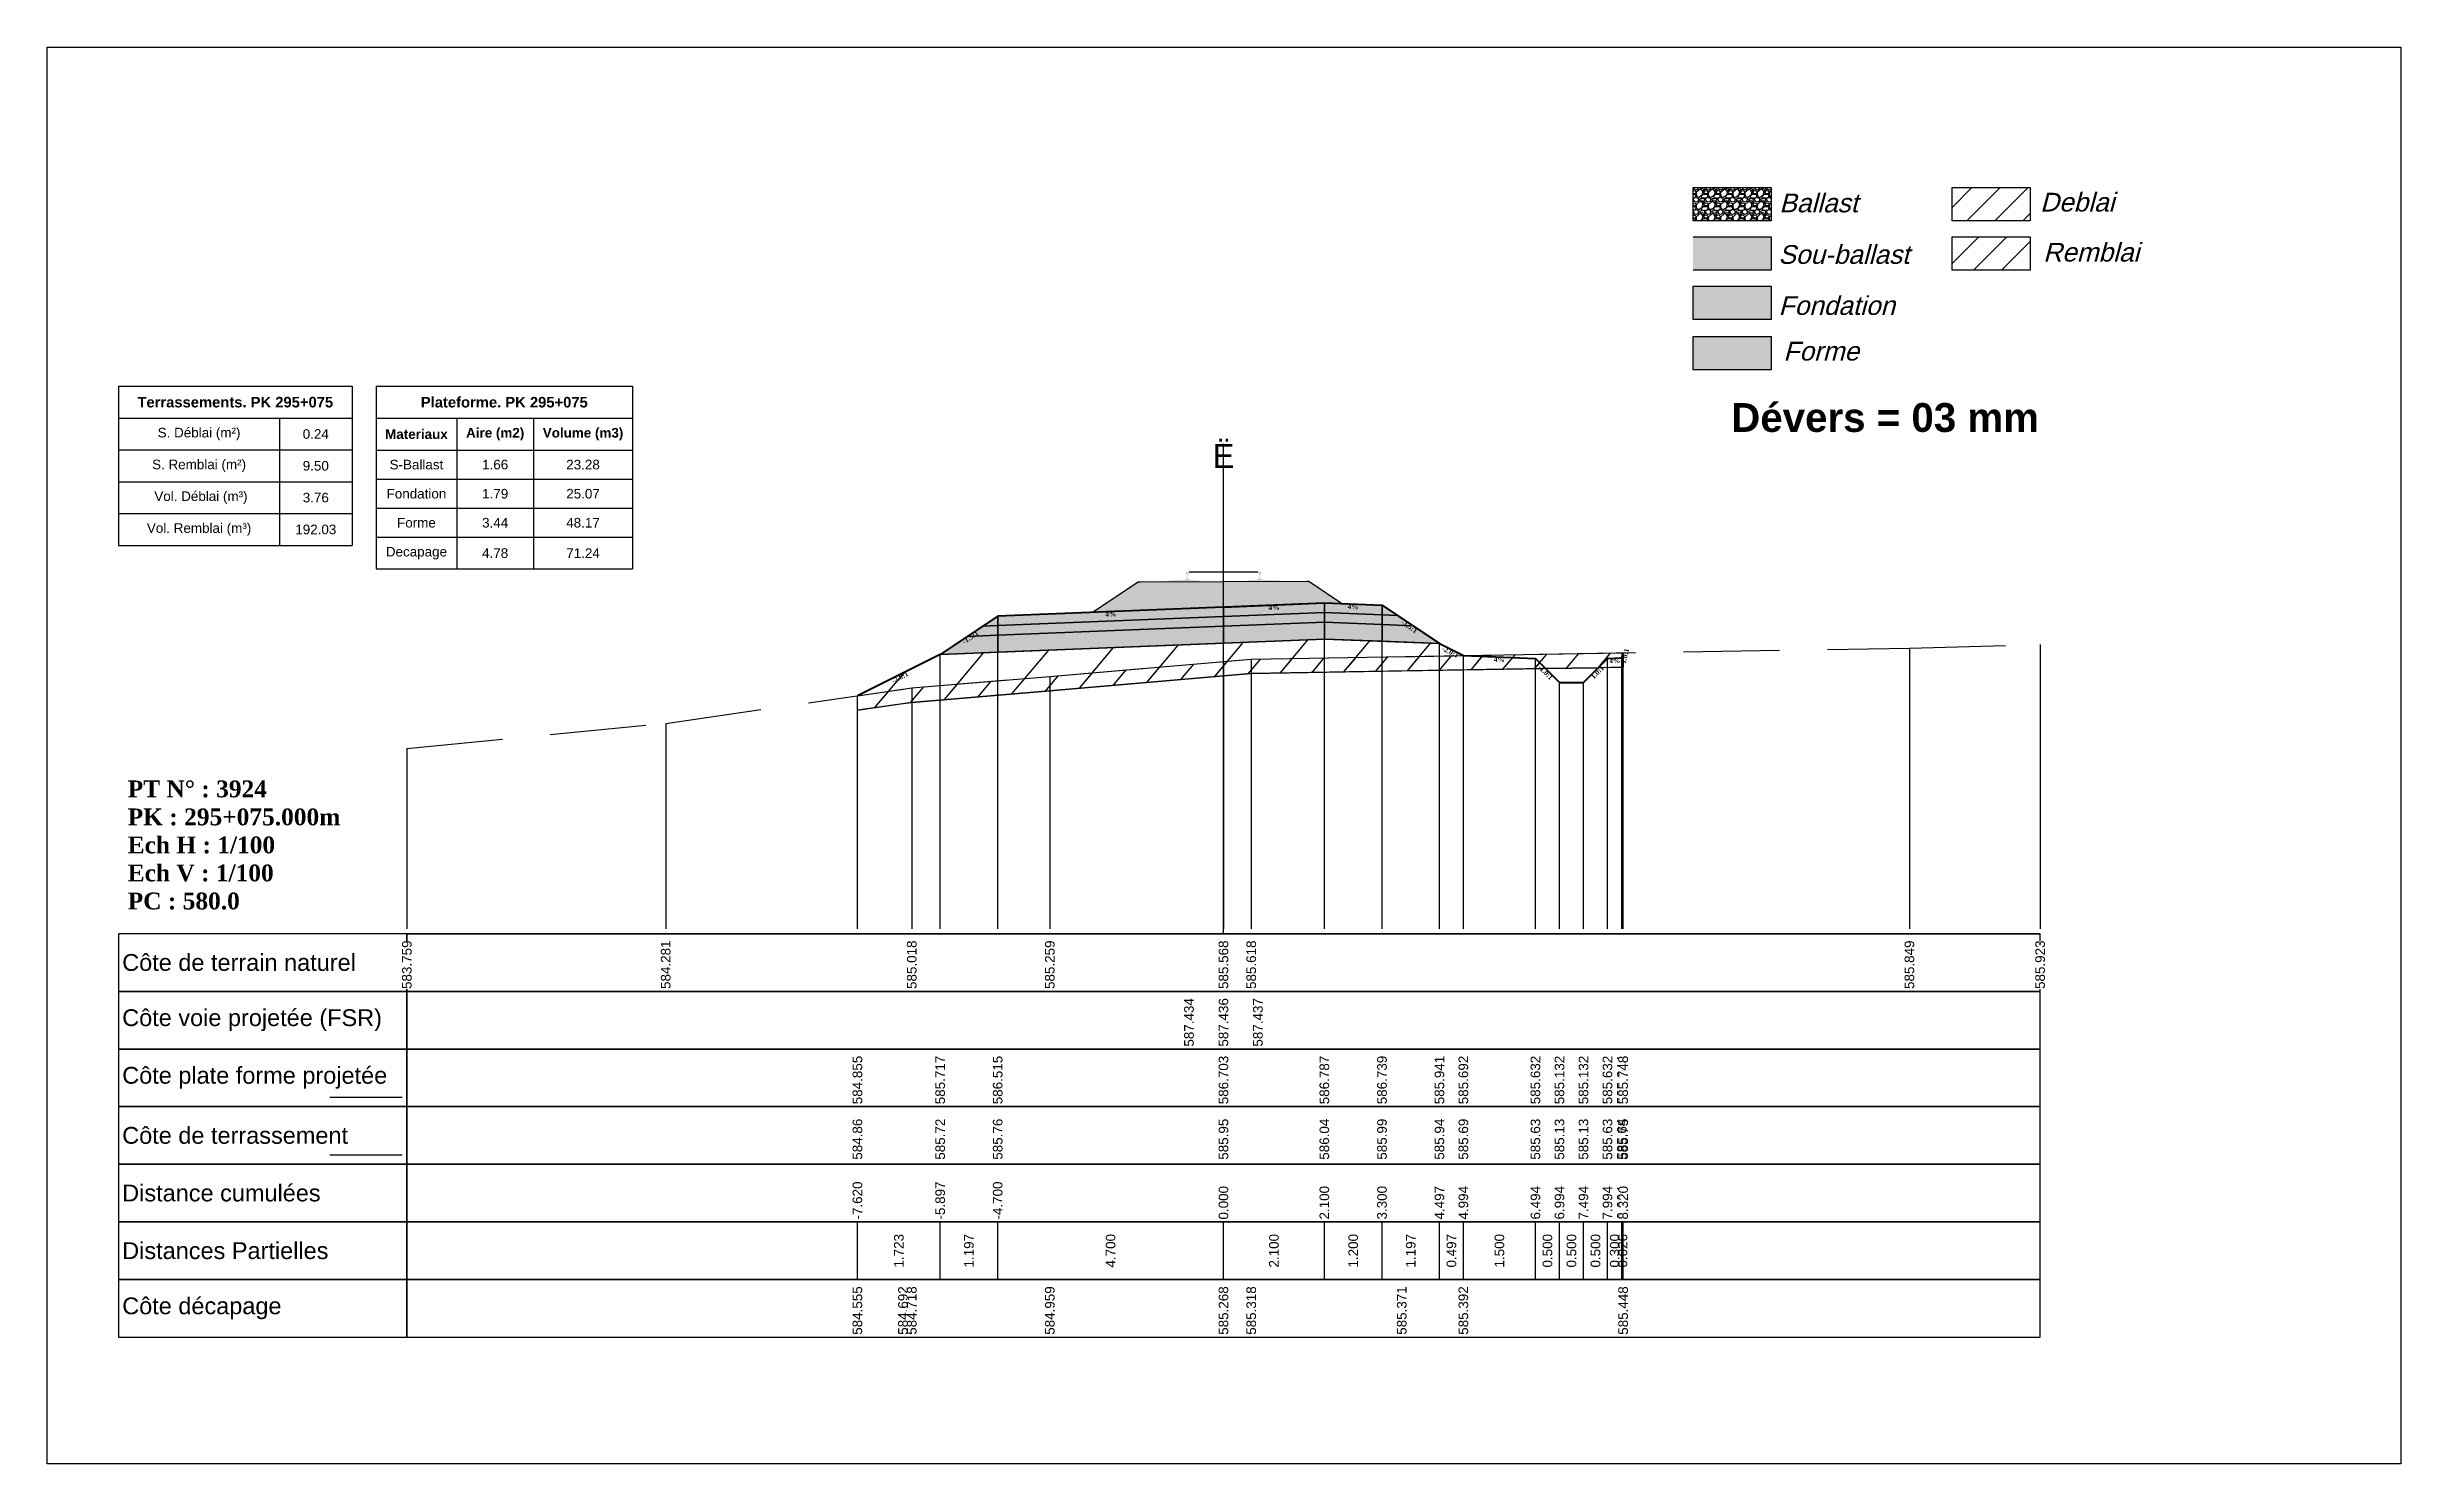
# Model space of a CAD drawing. Header units: millimetres. Extents: x 2762 to 3076, y 916 to 3305.
# Drawn here: x 2873.89 to 2922.89, y 1549.65 to 1579.15 of the extents above; entities that cross this region are included whole.
import ezdxf

# ---------------------------------------------------------------- set-up
doc = ezdxf.new("R2010")
doc.units = ezdxf.units.MM
doc.header["$LTSCALE"] = 2
doc.linetypes.add('CACHE', pattern=[9.525, 6.35, -3.175])
doc.linetypes.add('DASHED', pattern=[0.75, 0.5, -0.25])
for name, color, linetype in [('C-ANNO-TABL', 1, 'Continuous'), ('C-ANNO-TABL-TEXT', 150, 'Continuous'), ('C-ANNO-TABL-TITL', 150, 'Continuous'), ('C-ANNO-TABL-TTBL', 5, 'Continuous'), ('C-ROAD-CORR', 5, 'Continuous'), ('C-ROAD-SCTN', 7, 'Continuous')]:
    doc.layers.add(name, color=color, linetype=linetype)
doc.styles.add('ARIAL', font='arial.ttf')
doc.styles.add('C3D_Etiquette', font='romans.shx')
doc.styles.add('C3D_Profil_Travers', font='romans.shx')
doc.styles.get("Standard").update_dxf_attribs({"font": 'arial.ttf'})

msp = doc.modelspace()

# ---------------------------------------------------------------- texts
at = {"insert": (2908.949, 1571.733), "char_height": 0.6, "attachment_point": 1}
msp.add_mtext_dynamic_manual_height_columns('{\\fArial|b1|i0|c0|p34;Dévers = 03 mm}', width=8.82587, gutter_width=1.25, heights=[0], dxfattribs=at)
at = {"color": 7, "linetype": 'Continuous', "lineweight": -3}
for s, insert, char_height, attachment_point, style in [('{\\fWingdings|b0|i0|c2|p0;Ë}', (2898.38, 1570.384), 0.5, 8, 'C3D_Profil_Travers'), ('{\\fTimes New Roman|b1|i0|c0|p18;PT N° : 3924\\PPK : 295+075.000m\\PEch H : 1/100\\PEch V : 1/100\\PPC : 580.0}', (2875.568, 1561.184), 0.35, 7, 'C3D_Profil_Travers'), ('{\\fArial|b0|i0|c0|p34;Côte de terrain naturel}', (2875.454, 1560.084), 0.35, 4, 'C3D_Etiquette'), ('{\\fArial|b0|i0|c0|p34;Côte plate forme projetée}', (2875.454, 1557.684), 0.35, 4, 'C3D_Etiquette'), ('{\\fArial|b0|i0|c0|p34;Côte de terrassement}', (2875.454, 1556.484), 0.35, 4, 'C3D_Etiquette'), ('{\\fArial|b0|i0|c0|p34;Distance cumulées}', (2875.454, 1555.284), 0.35, 4, 'C3D_Etiquette'), ('{\\fArial|b0|i0|c0|p34;Distances Partielles}', (2875.454, 1554.084), 0.35, 4, 'C3D_Etiquette'), ('{\\fArial|b0|i0|c0|p34;Côte décapage}', (2875.454, 1552.884), 0.35, 4, 'C3D_Etiquette')]:
    msp.add_mtext(s, dxfattribs=dict(at, insert=insert, char_height=char_height, attachment_point=attachment_point, style=style))
at = {"color": 7, "linetype": 'Continuous', "lineweight": -3, "char_height": 0.1, "attachment_point": 2, "style": 'C3D_Etiquette'}
for s, insert, width, rotation in [('{\\fTimes New Roman|b1|i0|c0|p18;4%}', (2899.43, 1567.525), 0.37094, 2.2906), ('{\\fTimes New Roman|b1|i0|c0|p18;4%}', (2901.079, 1567.543), 0.42071, 357.7094), ('{\\fTimes New Roman|b1|i0|c0|p18;4%}', (2896.03, 1567.389), 0.42071, 2.2906), ('{\\fTimes New Roman|b1|i0|c0|p18;-1.5:1}', (2902.276, 1567.12), 0.34598, 326.3099), ('{\\fTimes New Roman|b1|i0|c0|p18;-1.5:1}', (2893.083, 1566.896), 0.34598, 33.6901), ('{\\fTimes New Roman|b1|i0|c0|p18;-2.0:1}', (2903.123, 1566.597), 0.34598, 333.4349), ('{\\fTimes New Roman|b1|i0|c0|p18;1.0:1}', (2906.691, 1566.479), 0.29446, 75.9638), ('{\\fTimes New Roman|b1|i0|c0|p18;-2.0:1}', (2891.623, 1566.067), 0.34598, 26.5651), ('{\\fTimes New Roman|b1|i0|c0|p18;4%}', (2904.124, 1566.442), 0.42071, 357.7094), ('{\\fTimes New Roman|b1|i0|c0|p18;-1.0:1}', (2905.121, 1566.163), 0.34598, 315), ('{\\fTimes New Roman|b1|i0|c0|p18;1.0:1}', (2906.127, 1566.163), 0.29001, 45), ('{\\fTimes New Roman|b1|i0|c0|p18;4%}', (2906.524, 1566.418), 0.37094, 2.2906)]:
    msp.add_mtext(s, dxfattribs=dict(at, insert=insert, width=width, rotation=rotation))
at = {"color": 7, "linetype": 'Continuous', "lineweight": -3, "insert": (2875.454, 1558.884), "char_height": 0.35, "attachment_point": 4}
msp.add_mtext('{\\fArial|b0|i0|c0|p34;Côte voie projetée (FSR)}', dxfattribs=at)
at = {"color": 7, "linetype": 'Continuous', "lineweight": -3, "char_height": 0.2, "rotation": 90, "style": 'C3D_Profil_Travers'}
for s, insert, attachment_point in [('{\\fArial|b0|i0|c0|p34;584.86}', (2890.76, 1555.979), 4), ('{\\fArial|b0|i0|c0|p34;585.72}', (2892.483, 1555.979), 4), ('{\\fArial|b0|i0|c0|p34;585.76}', (2893.68, 1555.979), 4), ('{\\fArial|b0|i0|c0|p34;585.95}', (2898.38, 1555.979), 4), ('{\\fArial|b0|i0|c0|p34;586.04}', (2900.48, 1555.979), 4), ('{\\fArial|b0|i0|c0|p34;585.99}', (2901.68, 1555.979), 4), ('{\\fArial|b0|i0|c0|p34;585.94}', (2902.876, 1555.979), 4), ('{\\fArial|b0|i0|c0|p34;585.69}', (2903.374, 1555.979), 4), ('{\\fArial|b0|i0|c0|p34;585.63}', (2904.874, 1555.979), 4), ('{\\fArial|b0|i0|c0|p34;585.13}', (2905.374, 1555.979), 4), ('{\\fArial|b0|i0|c0|p34;585.13}', (2905.874, 1555.979), 4), ('{\\fArial|b0|i0|c0|p34;585.63}', (2906.374, 1555.979), 4), ('{\\fArial|b0|i0|c0|p34;585.64}', (2906.674, 1555.979), 4), ('{\\fArial|b0|i0|c0|p34;585.75}', (2906.7, 1555.979), 4), ('{\\fArial|b0|i0|c0|p34;1.723}', (2891.621, 1554.084), 5), ('{\\fArial|b0|i0|c0|p34;1.197}', (2893.081, 1554.084), 5), ('{\\fArial|b0|i0|c0|p34;4.700}', (2896.03, 1554.084), 5), ('{\\fArial|b0|i0|c0|p34;2.100}', (2899.43, 1554.084), 5), ('{\\fArial|b0|i0|c0|p34;1.200}', (2901.08, 1554.084), 5), ('{\\fArial|b0|i0|c0|p34;1.197}', (2902.278, 1554.084), 5), ('{\\fArial|b0|i0|c0|p34;0.497}', (2903.125, 1554.084), 5), ('{\\fArial|b0|i0|c0|p34;1.500}', (2904.124, 1554.084), 5), ('{\\fArial|b0|i0|c0|p34;0.500}', (2905.124, 1554.084), 5), ('{\\fArial|b0|i0|c0|p34;0.500}', (2905.624, 1554.084), 5), ('{\\fArial|b0|i0|c0|p34;0.500}', (2906.124, 1554.084), 5), ('{\\fArial|b0|i0|c0|p34;0.300}', (2906.524, 1554.084), 5), ('{\\fArial|b0|i0|c0|p34;0.026}', (2906.687, 1554.084), 5)]:
    msp.add_mtext(s, dxfattribs=dict(at, insert=insert, attachment_point=attachment_point))
at = {"layer": 'C-ANNO-TABL-TEXT', "color": 7, "style": 'ARIAL', "oblique": 15}
for s, p in [('Ballast', (2909.949, 1575.705)), ('Deblai', (2915.379, 1575.721)), ('Sou-ballast', (2909.929, 1574.632)), ('Remblai', (2915.443, 1574.679)), ('Fondation', (2909.934, 1573.569)), ('Forme', (2910.034, 1572.619))]:
    msp.add_text(s, height=0.39, dxfattribs=at).set_placement(p)
at = {"layer": 'C-ANNO-TABL-TEXT', "color": 7, "linetype": 'Continuous', "lineweight": -3, "char_height": 0.2, "attachment_point": 5, "style": 'ARIAL'}
for s, insert in [('{\\fArial|b0|i0|c0|p34;\\C7;0.24}', (2879.484, 1571.088)), ('{\\fArial|b0|i0|c0|p34;\\C7;9.50}', (2879.484, 1570.426)), ('{\\fArial|b0|i0|c0|p34;\\C7;S-Ballast}', (2881.579, 1570.451)), ('{\\fArial|b0|i0|c0|p34;\\C7;1.66}', (2883.218, 1570.451)), ('{\\C18;\\c0;23.28}', (2885.047, 1570.451)), ('{\\fArial|b0|i0|c0|p34;\\C7;3.76}', (2879.484, 1569.764)), ('{\\fArial|b0|i0|c0|p34;\\C7;Fondation}', (2881.579, 1569.845)), ('{\\fArial|b0|i0|c0|p34;\\C7;1.79}', (2883.218, 1569.845)), ('{\\C18;\\c0;25.07}', (2885.047, 1569.845)), ('{\\fArial|b0|i0|c0|p34;\\C7;192.03}', (2879.484, 1569.101)), ('{\\fArial|b0|i0|c0|p34;\\C7;Forme}', (2881.579, 1569.241)), ('{\\fArial|b0|i0|c0|p34;\\C7;3.44}', (2883.218, 1569.241)), ('{\\C18;\\c0;48.17}', (2885.047, 1569.241)), ('{\\fArial|b0|i0|c0|p34;\\C7;Decapage}', (2881.579, 1568.609)), ('{\\fArial|b0|i0|c0|p34;\\C7;4.78}', (2883.218, 1568.609)), ('{\\C18;\\c0;71.24}', (2885.047, 1568.609))]:
    msp.add_mtext(s, dxfattribs=dict(at, insert=insert))
at = {"layer": 'C-ANNO-TABL-TITL', "color": 7, "linetype": 'Continuous', "lineweight": -3, "attachment_point": 5, "style": 'ARIAL'}
for s, insert, char_height in [('{\\fArial|b1|i0|c0|p34;\\C7;Terrassements. PK 295+075}', (2877.808, 1571.751), 0.22), ('{\\fArial|b1|i0|c0|p34;\\C18;\\c0;Plateforme. PK 295+075}', (2883.408, 1571.75), 0.22), ('{\\fArial|b0|i0|c0|p34;\\C7;S. Déblai (m²) }', (2877.054, 1571.088), 0.2), ('{\\fArial|b1|i0|c0|p34;\\C7;Materiaux   }', (2881.579, 1571.085), 0.2), ('{\\fArial|b1|i0|c0|p34;\\C7;Aire (m2)}', (2883.218, 1571.085), 0.2), ('{\\fArial|b1|i0|c0|p34;\\C7;Volume (m3)}', (2885.047, 1571.085), 0.2), ('{\\fArial|b0|i0|c0|p34;\\C7;S. Remblai (m²) }', (2877.054, 1570.426), 0.2), ('{\\fArial|b0|i0|c0|p34;\\C7; Vol. Déblai (m³) }', (2877.054, 1569.764), 0.2), ('{\\fArial|b0|i0|c0|p34;\\C7;Vol. Remblai (m³)}', (2877.054, 1569.101), 0.2)]:
    msp.add_mtext(s, dxfattribs=dict(at, insert=insert, char_height=char_height))

# ---------------------------------------------------------------- hatches: boundary and pattern name
h = msp.add_hatch(color=11)
h.dxf.hatch_style = 1
h.paths.add_polyline_path([(2909.781, 1575.191), (2908.155, 1575.191), (2908.155, 1574.499), (2909.781, 1574.499)])
h = msp.add_hatch(color=30)
h.dxf.hatch_style = 1
h.paths.add_polyline_path([(2909.781, 1574.164), (2908.155, 1574.164), (2908.155, 1573.472), (2909.781, 1573.472)])
h = msp.add_hatch(color=83)
h.dxf.hatch_style = 1
h.paths.add_polyline_path([(2909.781, 1573.118), (2908.155, 1573.118), (2908.155, 1572.426), (2909.781, 1572.426)])
at = {"linetype": 'Continuous', "lineweight": -3}
h = msp.add_hatch(dxfattribs=at)
h.set_pattern_fill('GRAVEL', color=252, scale=0.009, style=0)
h.set_pattern_definition([(228.0128, (2895.816253, 1567.606193), (-1.8288, -2.0574), [0.030755, -3.0447435]), (184.96974, (2895.795679, 1567.583333), (2.743199999, 0.228600013), [0.0527764, -5.2248644]), (132.51045, (2895.743101, 1567.578761), (2.286, -2.5146), [0.0372133, -3.684125]), (267.2737, (2895.653947, 1567.521611), (0.2286, 4.572), [0.0480604, -4.7579794]), (292.83365, (2895.651661, 1567.473605), (-1.143, 2.7432), [0.047127, -4.6655827]), (357.2737, (2895.669949, 1567.430171), (-4.572, 0.2286), [0.0480604, -4.7579794]), (37.69424, (2895.717955, 1567.427885), (-2.9718, -2.286), [0.0635574, -6.2921804]), (72.25533, (2895.768247, 1567.466747), (1.6002, 5.0292), [0.0600048, -5.940473]), (121.42957, (2895.786535, 1567.523897), (-1.8288, 2.9718), [0.048223, -4.774099]), (175.23636, (2895.76139, 1567.565045), (2.5146, -0.2286), [0.055054, -2.697654]), (222.39744, (2895.706525, 1567.569617), (-2.7432, -2.5146), [0.071197, -7.0485095]), (138.81407, (2895.880261, 1567.519325), (-1.6002, 1.3716), [0.0243004, -2.405751]), (171.46923, (2895.861973, 1567.535327), (2.9718, -0.4572), [0.0462314, -4.5769175]), (225, (2895.81625, 1567.54218), (-3e-17, -0.2286), [0.032329, -0.29096]), (203.1986, (2895.80025, 1567.569617), (1.143, 0.4572), [0.01741, -1.723556]), (291.8014, (2895.78425, 1567.56276), (-0.2286, 0.6858), [0.024621, -1.206428]), (30.9638, (2895.793393, 1567.5399), (0.6858, 0.4572), [0.039989, -1.292967]), (161.565, (2895.82768, 1567.56047), (0.4572, -0.2286), [0.028916, -0.693981]), (16.38954, (2895.651661, 1567.562759), (2.286, 0.6858), [0.040508, -4.0102944]), (70.34618, (2895.690523, 1567.574189), (-0.9144, -2.5146), [0.033984, -3.3643994]), (293.1986, (2895.827683, 1567.606193), (-0.4572, 1.143), [0.034819, -1.7061465]), (343.61046, (2895.841399, 1567.574189), (-2.286, 0.6858), [0.040508, -4.0102944]), (339.44395, (2895.65166, 1567.421027), (-1.143, 0.4572), [0.039063, -1.914096]), (294.77514, (2895.688237, 1567.40731), (-1.143, 2.5146), [0.0327305, -3.2403234]), (66.8014, (2895.82997, 1567.377593), (0.4572, 1.143), [0.034819, -1.7061465]), (17.35402, (2895.843685, 1567.409597), (-2.9718, -0.9144), [0.0383204, -3.793714]), (69.44395, (2895.717955, 1567.377593), (-0.4572, -1.143), [0.0195316, -1.933628]), (101.3099, (2895.816253, 1567.377593), (-0.2286, 0.9144), [0.011656, -1.1539795]), (165.9638, (2895.813967, 1567.38902), (0.6858, -0.2286), [0.047127, -0.895415]), (186.009, (2895.768247, 1567.400453), (2.286, 0.2286), [0.043674, -4.323723]), (303.69, (2895.793393, 1567.519325), (-0.2286, 0.4572), [0.032969, -0.79126]), (353.15723, (2895.811681, 1567.491893), (3.8862, -0.4572), [0.05756, -5.698441]), (60.9454, (2895.868831, 1567.485035), (-0.9144, -1.6002), [0.023536, -2.330045]), (90, (2895.88026, 1567.5056), (-0.2286, 0.2286), [0.013716, -0.214884]), (120.25644, (2895.763675, 1567.40731), (0.9144, -1.6002), [0.031758, -3.1440547]), (48.0128, (2895.747673, 1567.434743), (1.8288, 2.0574), [0.06151, -3.0139886]), (0, (2895.78882, 1567.48046), (0.2286, 0.2286), [0.059436, -0.169164]), (325.30485, (2895.848257, 1567.480463), (2.286, -1.6002), [0.036145, -3.5783385]), (254.0546, (2895.877975, 1567.45989), (-0.2286, -0.9144), [0.033285, -1.6309485]), (207.64598, (2895.868831, 1567.427885), (-4.3434, -2.286), [0.054193, -5.365122]), (175.42608, (2895.820825, 1567.402739), (-2.9718, 0.2286), [0.0573327, -5.675926])])
h.paths.add_polyline_path([(2895.652, 1567.378), (2896.605, 1568.013), (2896.649, 1568.013), (2900.112, 1568.022), (2900.155, 1568.022), (2900.854, 1567.556), (2900.48, 1567.571)])
msp.add_hatch(color=254, dxfattribs=at).paths.add_polyline_path([(2897.163, 1567.833), (2897.163, 1568.018), (2897.278, 1568.039), (2897.626, 1568.04), (2897.626, 1568.046), (2897.552, 1568.045), (2897.552, 1568.055), (2897.553, 1568.056), (2897.554, 1568.057), (2897.555, 1568.057), (2897.575, 1568.059), (2897.578, 1568.059), (2897.582, 1568.061), (2897.61, 1568.071), (2897.612, 1568.073), (2897.613, 1568.074), (2897.614, 1568.075), (2897.615, 1568.079), (2897.616, 1568.087), (2897.617, 1568.096), (2897.618, 1568.106), (2897.618, 1568.13), (2897.618, 1568.146), (2897.617, 1568.152), (2897.616, 1568.158), (2897.615, 1568.163), (2897.615, 1568.164), (2897.614, 1568.168), (2897.613, 1568.17), (2897.612, 1568.171), (2897.611, 1568.172), (2897.61, 1568.173), (2897.594, 1568.179), (2897.592, 1568.18), (2897.591, 1568.181), (2897.591, 1568.183), (2897.59, 1568.185), (2897.59, 1568.203), (2897.591, 1568.208), (2897.592, 1568.21), (2897.594, 1568.212), (2897.596, 1568.214), (2897.599, 1568.215), (2897.6, 1568.216), (2897.604, 1568.216), (2897.608, 1568.217), (2897.611, 1568.217), (2897.615, 1568.217), (2897.62, 1568.217), (2897.623, 1568.218), (2897.626, 1568.218), (2897.63, 1568.218), (2897.633, 1568.218), (2897.637, 1568.217), (2897.642, 1568.217), (2897.645, 1568.217), (2897.649, 1568.216), (2897.653, 1568.216), (2897.654, 1568.215), (2897.656, 1568.214), (2897.659, 1568.212), (2897.661, 1568.21), (2897.662, 1568.208), (2897.662, 1568.203), (2897.662, 1568.185), (2897.662, 1568.183), (2897.662, 1568.181), (2897.661, 1568.18), (2897.659, 1568.179), (2897.643, 1568.173), (2897.642, 1568.172), (2897.641, 1568.171), (2897.64, 1568.17), (2897.639, 1568.168), (2897.638, 1568.164), (2897.638, 1568.163), (2897.637, 1568.158), (2897.636, 1568.152), (2897.635, 1568.146), (2897.635, 1568.13), (2897.635, 1568.106), (2897.636, 1568.096), (2897.637, 1568.087), (2897.638, 1568.08), (2897.64, 1568.075), (2897.64, 1568.074), (2897.641, 1568.073), (2897.644, 1568.071), (2897.672, 1568.061), (2897.675, 1568.06), (2897.678, 1568.059), (2897.698, 1568.058), (2897.7, 1568.057), (2897.701, 1568.057), (2897.702, 1568.056), (2897.702, 1568.046), (2897.628, 1568.046), (2897.628, 1568.04), (2897.832, 1568.041), (2897.963, 1568.01), (2898.797, 1568.012), (2898.929, 1568.043), (2899.133, 1568.044), (2899.133, 1568.049), (2899.059, 1568.049), (2899.059, 1568.059), (2899.06, 1568.06), (2899.061, 1568.061), (2899.062, 1568.061), (2899.082, 1568.063), (2899.085, 1568.063), (2899.089, 1568.064), (2899.117, 1568.075), (2899.119, 1568.076), (2899.12, 1568.077), (2899.121, 1568.079), (2899.122, 1568.083), (2899.123, 1568.09), (2899.124, 1568.099), (2899.125, 1568.11), (2899.125, 1568.133), (2899.125, 1568.149), (2899.124, 1568.156), (2899.123, 1568.162), (2899.122, 1568.166), (2899.122, 1568.168), (2899.121, 1568.172), (2899.12, 1568.173), (2899.119, 1568.175), (2899.118, 1568.176), (2899.117, 1568.177), (2899.101, 1568.182), (2899.099, 1568.184), (2899.098, 1568.185), (2899.098, 1568.186), (2899.097, 1568.189), (2899.097, 1568.207), (2899.098, 1568.211), (2899.099, 1568.214), (2899.101, 1568.216), (2899.103, 1568.217), (2899.106, 1568.219), (2899.107, 1568.219), (2899.111, 1568.22), (2899.115, 1568.221), (2899.118, 1568.221), (2899.122, 1568.221), (2899.127, 1568.221), (2899.13, 1568.221), (2899.133, 1568.221), (2899.137, 1568.221), (2899.14, 1568.221), (2899.144, 1568.221), (2899.149, 1568.221), (2899.152, 1568.221), (2899.156, 1568.22), (2899.16, 1568.219), (2899.161, 1568.219), (2899.163, 1568.218), (2899.166, 1568.216), (2899.168, 1568.214), (2899.169, 1568.211), (2899.169, 1568.207), (2899.169, 1568.189), (2899.169, 1568.186), (2899.169, 1568.185), (2899.168, 1568.184), (2899.166, 1568.182), (2899.15, 1568.177), (2899.149, 1568.176), (2899.148, 1568.175), (2899.147, 1568.173), (2899.146, 1568.172), (2899.145, 1568.168), (2899.145, 1568.166), (2899.144, 1568.162), (2899.143, 1568.156), (2899.142, 1568.149), (2899.142, 1568.133), (2899.142, 1568.11), (2899.143, 1568.099), (2899.144, 1568.09), (2899.145, 1568.083), (2899.147, 1568.079), (2899.147, 1568.078), (2899.148, 1568.076), (2899.151, 1568.075), (2899.179, 1568.065), (2899.182, 1568.063), (2899.185, 1568.063), (2899.205, 1568.061), (2899.207, 1568.061), (2899.208, 1568.06), (2899.209, 1568.059), (2899.209, 1568.049), (2899.135, 1568.049), (2899.135, 1568.044), (2899.483, 1568.045), (2899.598, 1568.024), (2899.598, 1567.839)])
h = msp.add_hatch(color=11, dxfattribs=at)
h.paths.add_polyline_path([(2901.68, 1567.323), (2901.68, 1567.523), (2901.999, 1567.31)])
h.paths.add_polyline_path([(2900.48, 1567.371), (2900.48, 1567.571), (2901.68, 1567.523), (2901.68, 1567.323)])
h.paths.add_polyline_path([(2898.38, 1567.287), (2898.38, 1567.487), (2900.48, 1567.571), (2900.48, 1567.371)])
h.paths.add_polyline_path([(2893.68, 1567.099), (2893.68, 1567.299), (2898.38, 1567.487), (2898.38, 1567.287)])
h.paths.add_polyline_path([(2893.36, 1567.086), (2893.68, 1567.299), (2893.68, 1567.099)])
h = msp.add_hatch(color=83, dxfattribs=at)
h.paths.add_polyline_path([(2901.68, 1566.773), (2901.68, 1567.123), (2902.318, 1567.097), (2902.876, 1566.725)])
h.paths.add_polyline_path([(2900.48, 1566.821), (2900.48, 1567.171), (2901.68, 1567.123), (2901.68, 1566.773)])
h.paths.add_polyline_path([(2898.38, 1566.737), (2898.38, 1567.087), (2900.48, 1567.171), (2900.48, 1566.821)])
h.paths.add_polyline_path([(2893.68, 1566.549), (2893.68, 1566.899), (2898.38, 1567.087), (2898.38, 1566.737)])
h.paths.add_polyline_path([(2892.483, 1566.501), (2893.041, 1566.873), (2893.68, 1566.899), (2893.68, 1566.549)])
h = msp.add_hatch(color=30, dxfattribs=at)
h.paths.add_polyline_path([(2901.68, 1567.123), (2901.68, 1567.323), (2901.999, 1567.31), (2902.318, 1567.097)])
h.paths.add_polyline_path([(2900.48, 1567.171), (2900.48, 1567.371), (2901.68, 1567.323), (2901.68, 1567.123)])
h.paths.add_polyline_path([(2898.38, 1567.087), (2898.38, 1567.287), (2900.48, 1567.371), (2900.48, 1567.171)])
h.paths.add_polyline_path([(2893.68, 1566.899), (2893.68, 1567.099), (2898.38, 1567.287), (2898.38, 1567.087)])
h.paths.add_polyline_path([(2893.041, 1566.873), (2893.36, 1567.086), (2893.68, 1567.099), (2893.68, 1566.899)])
h = msp.add_hatch(dxfattribs=at)
h.set_pattern_fill('_U', color=3, angle=50, style=0, pattern_type=0)
h.set_pattern_definition([(50, (2906.181, 1566.2235), (-0.766044, 0.64279), [])])
h.paths.add_polyline_path([(2906.181, 1566.223), (2906.374, 1566.416), (2906.674, 1566.428), (2906.7, 1566.532), (2906.7, 1566.232)])
h.paths.add_polyline_path([(2890.76, 1565.339), (2890.76, 1565.639), (2892.483, 1566.501), (2900.48, 1566.821), (2902.876, 1566.725), (2903.374, 1566.476), (2904.874, 1566.416), (2905.085, 1566.205), (2898.958, 1566.102), (2894.765, 1565.743), (2891.891, 1565.502)])
h = msp.add_hatch(dxfattribs=at)
h.set_pattern_fill('_U', color=150, scale=0.5, angle=50, style=0, pattern_type=0)
h.set_pattern_definition([(50, (2906.181, 1566.2235), (-0.383022, 0.321394), [])])
h.paths.add_polyline_path([(2906.181, 1566.223), (2906.374, 1566.416), (2906.674, 1566.428), (2906.7, 1566.532), (2906.7, 1566.232)])
h.paths.add_polyline_path([(2903.374, 1566.476), (2906.7, 1566.532), (2906.674, 1566.428), (2906.374, 1566.416), (2906.181, 1566.223), (2905.085, 1566.205), (2904.874, 1566.416)])
h.paths.add_polyline_path([(2890.76, 1565.339), (2890.76, 1565.639), (2891.891, 1565.802), (2894.765, 1566.043), (2898.958, 1566.402), (2903.374, 1566.476), (2904.874, 1566.416), (2905.085, 1566.205), (2898.958, 1566.102), (2894.765, 1565.743), (2891.891, 1565.502)])

# ---------------------------------------------------------------- linework, layer by layer
for p, q in [((2908.155, 1576.219), (2909.781, 1576.219)), ((2908.155, 1576.219), (2909.781, 1576.219)), ((2908.155, 1575.527), (2908.155, 1576.219)), ((2909.781, 1576.219), (2909.781, 1575.527)), ((2909.781, 1576.219), (2909.781, 1575.527)), ((2913.548, 1576.219), (2915.174, 1576.219)), ((2913.548, 1575.527), (2913.548, 1576.219)), ((2915.174, 1576.219), (2915.174, 1575.527)), ((2909.781, 1575.527), (2908.155, 1575.527)), ((2909.781, 1575.527), (2908.155, 1575.527)), ((2915.174, 1575.527), (2913.548, 1575.527)), ((2908.155, 1575.191), (2909.781, 1575.191)), ((2909.781, 1575.191), (2909.781, 1574.499)), ((2913.548, 1575.191), (2915.174, 1575.191)), ((2913.548, 1574.499), (2913.548, 1575.191)), ((2915.174, 1575.191), (2915.174, 1574.499)), ((2909.781, 1574.499), (2908.155, 1574.499)), ((2915.174, 1574.499), (2913.548, 1574.499)), ((2908.155, 1574.164), (2909.781, 1574.164)), ((2908.155, 1573.472), (2908.155, 1574.164)), ((2909.781, 1574.164), (2909.781, 1573.472)), ((2909.781, 1573.472), (2908.155, 1573.472)), ((2908.155, 1573.118), (2909.781, 1573.118)), ((2908.155, 1572.426), (2908.155, 1573.118)), ((2909.781, 1573.118), (2909.781, 1572.426)), ((2909.781, 1572.426), (2908.155, 1572.426))]:
    msp.add_line(p, q)
at = {"linetype": 'Continuous'}
for p, q in [((2908.158, 1576.172), (2908.155, 1576.173)), ((2908.155, 1576.17), (2908.158, 1576.172)), ((2908.195, 1576.144), (2908.155, 1576.15)), ((2908.155, 1576.104), (2908.205, 1576.098)), ((2908.155, 1576.083), (2908.181, 1576.083)), ((2908.207, 1576.019), (2908.155, 1575.992)), ((2908.158, 1575.918), (2908.155, 1575.919)), ((2908.155, 1575.916), (2908.158, 1575.918)), ((2908.195, 1575.89), (2908.155, 1575.896)), ((2908.155, 1575.85), (2908.205, 1575.844)), ((2908.159, 1575.969), (2908.174, 1575.934)), ((2908.16, 1575.969), (2908.176, 1576.005)), ((2908.161, 1576.219), (2908.174, 1576.188)), ((2908.173, 1576.188), (2908.216, 1576.175)), ((2908.173, 1575.934), (2908.216, 1575.921)), ((2908.176, 1576.005), (2908.217, 1576.018)), ((2908.18, 1576.086), (2908.214, 1576.063)), ((2908.218, 1576.128), (2908.197, 1576.145)), ((2908.218, 1575.874), (2908.197, 1575.891)), ((2908.204, 1576.088), (2908.217, 1576.111)), ((2908.214, 1576.061), (2908.204, 1576.025)), ((2908.204, 1575.834), (2908.217, 1575.857)), ((2908.216, 1576.175), (2908.26, 1576.188)), ((2908.216, 1576.016), (2908.257, 1576.001)), ((2908.216, 1575.921), (2908.26, 1575.934)), ((2908.219, 1576.129), (2908.217, 1576.076)), ((2908.217, 1576.111), (2908.217, 1576.127)), ((2908.217, 1576.076), (2908.237, 1576.028)), ((2908.219, 1575.875), (2908.217, 1575.822)), ((2908.217, 1575.857), (2908.217, 1575.873)), ((2908.284, 1576.175), (2908.225, 1576.122)), ((2908.284, 1575.921), (2908.225, 1575.868)), ((2908.237, 1576.025), (2908.29, 1576.022)), ((2908.256, 1576.003), (2908.271, 1575.97)), ((2908.26, 1576.187), (2908.271, 1576.219)), ((2908.26, 1575.933), (2908.273, 1575.969)), ((2908.337, 1576.175), (2908.276, 1576.18)), ((2908.337, 1575.921), (2908.276, 1575.926)), ((2908.317, 1575.939), (2908.289, 1575.969)), ((2908.29, 1576.025), (2908.346, 1576.068)), ((2908.29, 1575.969), (2908.298, 1575.989)), ((2908.317, 1576.193), (2908.293, 1576.219)), ((2908.346, 1575.989), (2908.298, 1575.984)), ((2908.36, 1576.199), (2908.302, 1576.194)), ((2908.36, 1575.945), (2908.302, 1575.94)), ((2908.324, 1576.033), (2908.369, 1576.083)), ((2908.343, 1576.003), (2908.325, 1576.034)), ((2908.364, 1576.131), (2908.336, 1576.176)), ((2908.364, 1575.877), (2908.336, 1575.922)), ((2908.405, 1575.999), (2908.341, 1576.004)), ((2908.346, 1576.068), (2908.366, 1576.132)), ((2908.397, 1575.982), (2908.346, 1575.994)), ((2908.346, 1575.814), (2908.366, 1575.878)), ((2908.363, 1576.175), (2908.373, 1576.15)), ((2908.363, 1575.921), (2908.373, 1575.896)), ((2908.382, 1576.183), (2908.364, 1576.176)), ((2908.382, 1575.929), (2908.364, 1575.922)), ((2908.369, 1576.083), (2908.435, 1576.083)), ((2908.374, 1576.149), (2908.412, 1576.172)), ((2908.399, 1576.152), (2908.374, 1576.127)), ((2908.374, 1576.127), (2908.394, 1576.096)), ((2908.374, 1575.895), (2908.412, 1575.918)), ((2908.399, 1575.898), (2908.374, 1575.873)), ((2908.374, 1575.873), (2908.394, 1575.842)), ((2908.394, 1576.219), (2908.376, 1576.198)), ((2908.394, 1576.219), (2908.376, 1576.198)), ((2908.399, 1575.97), (2908.376, 1575.944)), ((2908.412, 1576.172), (2908.381, 1576.182)), ((2908.412, 1575.918), (2908.381, 1575.928)), ((2908.395, 1576.106), (2908.459, 1576.098)), ((2908.395, 1575.852), (2908.459, 1575.844)), ((2908.399, 1575.969), (2908.397, 1575.982)), ((2908.449, 1576.144), (2908.399, 1576.151)), ((2908.449, 1576.144), (2908.399, 1576.151)), ((2908.449, 1575.89), (2908.399, 1575.897)), ((2908.461, 1576.019), (2908.408, 1575.991)), ((2908.413, 1575.969), (2908.428, 1575.934)), ((2908.414, 1575.969), (2908.43, 1576.005)), ((2908.415, 1576.219), (2908.428, 1576.188)), ((2908.415, 1576.219), (2908.428, 1576.188)), ((2908.427, 1576.188), (2908.47, 1576.175)), ((2908.427, 1576.188), (2908.47, 1576.175)), ((2908.427, 1575.934), (2908.47, 1575.921)), ((2908.43, 1576.005), (2908.471, 1576.018)), ((2908.434, 1576.086), (2908.468, 1576.063)), ((2908.472, 1576.128), (2908.451, 1576.145)), ((2908.472, 1576.128), (2908.451, 1576.145)), ((2908.472, 1575.874), (2908.451, 1575.891)), ((2908.458, 1576.088), (2908.471, 1576.111)), ((2908.468, 1576.061), (2908.458, 1576.025)), ((2908.458, 1575.834), (2908.471, 1575.857)), ((2908.47, 1576.175), (2908.514, 1576.188)), ((2908.47, 1576.175), (2908.514, 1576.188)), ((2908.47, 1576.016), (2908.511, 1576.001)), ((2908.47, 1575.921), (2908.514, 1575.934)), ((2908.473, 1576.129), (2908.471, 1576.076)), ((2908.473, 1576.129), (2908.471, 1576.076)), ((2908.471, 1576.111), (2908.471, 1576.127)), ((2908.471, 1576.111), (2908.471, 1576.127)), ((2908.471, 1576.076), (2908.491, 1576.028)), ((2908.473, 1575.875), (2908.471, 1575.822)), ((2908.471, 1575.857), (2908.471, 1575.873)), ((2908.538, 1576.175), (2908.479, 1576.122)), ((2908.538, 1576.175), (2908.479, 1576.122)), ((2908.538, 1575.921), (2908.479, 1575.868)), ((2908.491, 1576.025), (2908.544, 1576.022)), ((2908.51, 1576.003), (2908.525, 1575.97)), ((2908.514, 1576.187), (2908.525, 1576.219)), ((2908.514, 1576.187), (2908.525, 1576.219)), ((2908.514, 1575.933), (2908.527, 1575.969)), ((2908.591, 1576.175), (2908.53, 1576.18)), ((2908.591, 1576.175), (2908.53, 1576.18)), ((2908.591, 1575.921), (2908.53, 1575.926)), ((2908.571, 1575.939), (2908.543, 1575.969)), ((2908.544, 1576.025), (2908.6, 1576.068)), ((2908.544, 1576.025), (2908.6, 1576.068)), ((2908.544, 1575.969), (2908.552, 1575.989)), ((2908.571, 1576.193), (2908.547, 1576.219)), ((2908.571, 1576.193), (2908.547, 1576.219)), ((2908.6, 1575.989), (2908.552, 1575.984)), ((2908.614, 1576.199), (2908.556, 1576.194)), ((2908.614, 1576.199), (2908.556, 1576.194)), ((2908.614, 1575.945), (2908.556, 1575.94)), ((2908.578, 1576.033), (2908.623, 1576.083)), ((2908.578, 1576.033), (2908.623, 1576.083)), ((2908.597, 1576.003), (2908.579, 1576.034)), ((2908.597, 1576.003), (2908.579, 1576.034)), ((2908.618, 1576.131), (2908.59, 1576.176)), ((2908.618, 1576.131), (2908.59, 1576.176)), ((2908.618, 1575.877), (2908.59, 1575.922)), ((2908.659, 1575.999), (2908.595, 1576.004)), ((2908.659, 1575.999), (2908.595, 1576.004)), ((2908.6, 1576.068), (2908.62, 1576.132)), ((2908.6, 1576.068), (2908.62, 1576.132)), ((2908.651, 1575.982), (2908.6, 1575.994)), ((2908.651, 1575.982), (2908.6, 1575.994)), ((2908.6, 1575.814), (2908.62, 1575.878)), ((2908.617, 1576.175), (2908.627, 1576.15)), ((2908.617, 1576.175), (2908.627, 1576.15)), ((2908.617, 1575.921), (2908.627, 1575.896)), ((2908.636, 1576.183), (2908.618, 1576.176)), ((2908.636, 1576.183), (2908.618, 1576.176)), ((2908.636, 1575.929), (2908.618, 1575.922)), ((2908.623, 1576.083), (2908.689, 1576.083)), ((2908.623, 1576.083), (2908.689, 1576.083)), ((2908.628, 1576.149), (2908.666, 1576.172)), ((2908.628, 1576.149), (2908.666, 1576.172)), ((2908.653, 1576.152), (2908.628, 1576.127)), ((2908.653, 1576.152), (2908.628, 1576.127)), ((2908.628, 1576.127), (2908.648, 1576.096)), ((2908.628, 1576.127), (2908.648, 1576.096)), ((2908.628, 1575.895), (2908.666, 1575.918)), ((2908.653, 1575.898), (2908.628, 1575.873)), ((2908.628, 1575.873), (2908.648, 1575.842)), ((2908.648, 1576.219), (2908.63, 1576.198)), ((2908.648, 1576.219), (2908.63, 1576.198)), ((2908.653, 1575.97), (2908.63, 1575.944)), ((2908.653, 1575.97), (2908.63, 1575.944)), ((2908.666, 1576.172), (2908.635, 1576.182)), ((2908.666, 1576.172), (2908.635, 1576.182)), ((2908.666, 1575.918), (2908.635, 1575.928)), ((2908.649, 1576.106), (2908.713, 1576.098)), ((2908.649, 1576.106), (2908.713, 1576.098)), ((2908.649, 1575.852), (2908.713, 1575.844)), ((2908.653, 1575.969), (2908.651, 1575.982)), ((2908.653, 1575.969), (2908.651, 1575.982)), ((2908.703, 1576.144), (2908.653, 1576.151)), ((2908.703, 1576.144), (2908.653, 1576.151)), ((2908.703, 1575.89), (2908.653, 1575.897)), ((2908.715, 1576.019), (2908.662, 1575.991)), ((2908.715, 1576.019), (2908.662, 1575.991)), ((2908.667, 1575.969), (2908.682, 1575.934)), ((2908.667, 1575.969), (2908.682, 1575.934)), ((2908.668, 1575.969), (2908.684, 1576.005)), ((2908.668, 1575.969), (2908.684, 1576.005)), ((2908.669, 1576.219), (2908.682, 1576.188)), ((2908.669, 1576.219), (2908.682, 1576.188)), ((2908.681, 1576.188), (2908.724, 1576.175)), ((2908.681, 1576.188), (2908.724, 1576.175)), ((2908.681, 1575.934), (2908.724, 1575.921)), ((2908.681, 1575.934), (2908.724, 1575.921)), ((2908.684, 1576.005), (2908.725, 1576.018)), ((2908.684, 1576.005), (2908.725, 1576.018)), ((2908.688, 1576.086), (2908.722, 1576.063)), ((2908.688, 1576.086), (2908.722, 1576.063)), ((2908.726, 1576.128), (2908.705, 1576.145)), ((2908.726, 1576.128), (2908.705, 1576.145)), ((2908.726, 1575.874), (2908.705, 1575.891)), ((2908.712, 1576.088), (2908.725, 1576.111)), ((2908.712, 1576.088), (2908.725, 1576.111)), ((2908.722, 1576.061), (2908.712, 1576.025)), ((2908.722, 1576.061), (2908.712, 1576.025)), ((2908.712, 1575.834), (2908.725, 1575.857)), ((2908.724, 1576.175), (2908.768, 1576.188)), ((2908.724, 1576.175), (2908.768, 1576.188)), ((2908.724, 1576.016), (2908.765, 1576.001)), ((2908.724, 1576.016), (2908.765, 1576.001)), ((2908.724, 1575.921), (2908.768, 1575.934)), ((2908.724, 1575.921), (2908.768, 1575.934)), ((2908.727, 1576.129), (2908.725, 1576.076)), ((2908.727, 1576.129), (2908.725, 1576.076)), ((2908.725, 1576.111), (2908.725, 1576.127)), ((2908.725, 1576.111), (2908.725, 1576.127)), ((2908.725, 1576.076), (2908.745, 1576.028)), ((2908.725, 1576.076), (2908.745, 1576.028)), ((2908.727, 1575.875), (2908.725, 1575.822)), ((2908.725, 1575.857), (2908.725, 1575.873)), ((2908.792, 1576.175), (2908.733, 1576.122)), ((2908.792, 1576.175), (2908.733, 1576.122)), ((2908.792, 1575.921), (2908.733, 1575.868)), ((2908.792, 1575.921), (2908.733, 1575.868)), ((2908.745, 1576.025), (2908.798, 1576.022)), ((2908.745, 1576.025), (2908.798, 1576.022)), ((2908.764, 1576.003), (2908.779, 1575.97)), ((2908.764, 1576.003), (2908.779, 1575.97)), ((2908.768, 1576.187), (2908.779, 1576.219)), ((2908.768, 1576.187), (2908.779, 1576.219)), ((2908.768, 1575.933), (2908.781, 1575.969)), ((2908.768, 1575.933), (2908.781, 1575.969)), ((2908.845, 1576.175), (2908.784, 1576.18)), ((2908.845, 1576.175), (2908.784, 1576.18)), ((2908.845, 1575.921), (2908.784, 1575.926)), ((2908.845, 1575.921), (2908.784, 1575.926)), ((2908.825, 1575.939), (2908.797, 1575.969)), ((2908.825, 1575.939), (2908.797, 1575.969)), ((2908.798, 1576.025), (2908.854, 1576.068)), ((2908.798, 1576.025), (2908.854, 1576.068)), ((2908.798, 1575.969), (2908.806, 1575.989)), ((2908.798, 1575.969), (2908.806, 1575.989)), ((2908.825, 1576.193), (2908.801, 1576.219)), ((2908.825, 1576.193), (2908.801, 1576.219)), ((2908.854, 1575.989), (2908.806, 1575.984)), ((2908.854, 1575.989), (2908.806, 1575.984)), ((2908.868, 1576.199), (2908.81, 1576.194)), ((2908.868, 1576.199), (2908.81, 1576.194)), ((2908.868, 1575.945), (2908.81, 1575.94)), ((2908.868, 1575.945), (2908.81, 1575.94)), ((2908.832, 1576.033), (2908.877, 1576.083)), ((2908.832, 1576.033), (2908.877, 1576.083)), ((2908.851, 1576.003), (2908.833, 1576.034)), ((2908.851, 1576.003), (2908.833, 1576.034)), ((2908.872, 1576.131), (2908.844, 1576.176)), ((2908.872, 1576.131), (2908.844, 1576.176)), ((2908.872, 1575.877), (2908.844, 1575.922)), ((2908.872, 1575.877), (2908.844, 1575.922)), ((2908.913, 1575.999), (2908.849, 1576.004)), ((2908.913, 1575.999), (2908.849, 1576.004)), ((2908.854, 1576.068), (2908.874, 1576.132)), ((2908.854, 1576.068), (2908.874, 1576.132)), ((2908.905, 1575.982), (2908.854, 1575.994)), ((2908.905, 1575.982), (2908.854, 1575.994)), ((2908.854, 1575.814), (2908.874, 1575.878)), ((2908.854, 1575.814), (2908.874, 1575.878)), ((2908.871, 1576.175), (2908.881, 1576.15)), ((2908.871, 1576.175), (2908.881, 1576.15)), ((2908.871, 1575.921), (2908.881, 1575.896)), ((2908.871, 1575.921), (2908.881, 1575.896)), ((2908.89, 1576.183), (2908.872, 1576.176)), ((2908.89, 1576.183), (2908.872, 1576.176)), ((2908.89, 1575.929), (2908.872, 1575.922)), ((2908.89, 1575.929), (2908.872, 1575.922)), ((2908.877, 1576.083), (2908.943, 1576.083)), ((2908.877, 1576.083), (2908.943, 1576.083)), ((2908.882, 1576.149), (2908.92, 1576.172)), ((2908.882, 1576.149), (2908.92, 1576.172)), ((2908.907, 1576.152), (2908.882, 1576.127)), ((2908.907, 1576.152), (2908.882, 1576.127)), ((2908.882, 1576.127), (2908.902, 1576.096)), ((2908.882, 1576.127), (2908.902, 1576.096)), ((2908.882, 1575.895), (2908.92, 1575.918)), ((2908.882, 1575.895), (2908.92, 1575.918)), ((2908.907, 1575.898), (2908.882, 1575.873)), ((2908.907, 1575.898), (2908.882, 1575.873)), ((2908.882, 1575.873), (2908.902, 1575.842)), ((2908.882, 1575.873), (2908.902, 1575.842)), ((2908.902, 1576.219), (2908.884, 1576.198)), ((2908.902, 1576.219), (2908.884, 1576.198)), ((2908.907, 1575.97), (2908.884, 1575.944)), ((2908.907, 1575.97), (2908.884, 1575.944)), ((2908.92, 1576.172), (2908.889, 1576.182)), ((2908.92, 1576.172), (2908.889, 1576.182)), ((2908.92, 1575.918), (2908.889, 1575.928)), ((2908.92, 1575.918), (2908.889, 1575.928)), ((2908.903, 1576.106), (2908.967, 1576.098)), ((2908.903, 1576.106), (2908.967, 1576.098)), ((2908.903, 1575.852), (2908.967, 1575.844)), ((2908.903, 1575.852), (2908.967, 1575.844)), ((2908.907, 1575.969), (2908.905, 1575.982)), ((2908.907, 1575.969), (2908.905, 1575.982)), ((2908.957, 1576.144), (2908.907, 1576.151)), ((2908.957, 1576.144), (2908.907, 1576.151)), ((2908.957, 1575.89), (2908.907, 1575.897)), ((2908.957, 1575.89), (2908.907, 1575.897)), ((2908.969, 1576.019), (2908.916, 1575.991)), ((2908.969, 1576.019), (2908.916, 1575.991)), ((2908.921, 1575.969), (2908.936, 1575.934)), ((2908.921, 1575.969), (2908.936, 1575.934)), ((2908.922, 1575.969), (2908.938, 1576.005)), ((2908.922, 1575.969), (2908.938, 1576.005)), ((2908.923, 1576.219), (2908.936, 1576.188)), ((2908.923, 1576.219), (2908.936, 1576.188)), ((2908.935, 1576.188), (2908.978, 1576.175)), ((2908.935, 1576.188), (2908.978, 1576.175)), ((2908.935, 1575.934), (2908.978, 1575.921)), ((2908.935, 1575.934), (2908.978, 1575.921)), ((2908.938, 1576.005), (2908.979, 1576.018)), ((2908.938, 1576.005), (2908.979, 1576.018)), ((2908.942, 1576.086), (2908.976, 1576.063)), ((2908.942, 1576.086), (2908.976, 1576.063)), ((2908.98, 1576.128), (2908.959, 1576.145)), ((2908.98, 1576.128), (2908.959, 1576.145)), ((2908.98, 1575.874), (2908.959, 1575.891)), ((2908.98, 1575.874), (2908.959, 1575.891)), ((2908.966, 1576.088), (2908.979, 1576.111)), ((2908.966, 1576.088), (2908.979, 1576.111)), ((2908.976, 1576.061), (2908.966, 1576.025)), ((2908.976, 1576.061), (2908.966, 1576.025)), ((2908.966, 1575.834), (2908.979, 1575.857)), ((2908.966, 1575.834), (2908.979, 1575.857)), ((2908.978, 1576.175), (2909.022, 1576.188)), ((2908.978, 1576.175), (2909.022, 1576.188)), ((2908.978, 1576.016), (2909.019, 1576.001)), ((2908.978, 1576.016), (2909.019, 1576.001)), ((2908.978, 1575.921), (2909.022, 1575.934)), ((2908.978, 1575.921), (2909.022, 1575.934)), ((2908.981, 1576.129), (2908.979, 1576.076)), ((2908.981, 1576.129), (2908.979, 1576.076)), ((2908.979, 1576.111), (2908.979, 1576.127)), ((2908.979, 1576.111), (2908.979, 1576.127)), ((2908.979, 1576.076), (2908.999, 1576.028)), ((2908.979, 1576.076), (2908.999, 1576.028)), ((2908.981, 1575.875), (2908.979, 1575.822)), ((2908.981, 1575.875), (2908.979, 1575.822)), ((2908.979, 1575.857), (2908.979, 1575.873)), ((2908.979, 1575.857), (2908.979, 1575.873)), ((2909.046, 1576.175), (2908.987, 1576.122)), ((2909.046, 1576.175), (2908.987, 1576.122)), ((2909.046, 1575.921), (2908.987, 1575.868)), ((2909.046, 1575.921), (2908.987, 1575.868)), ((2908.999, 1576.025), (2909.052, 1576.022)), ((2908.999, 1576.025), (2909.052, 1576.022)), ((2909.018, 1576.003), (2909.033, 1575.97)), ((2909.018, 1576.003), (2909.033, 1575.97)), ((2909.022, 1576.187), (2909.033, 1576.219)), ((2909.022, 1576.187), (2909.033, 1576.219)), ((2909.022, 1575.933), (2909.035, 1575.969)), ((2909.022, 1575.933), (2909.035, 1575.969)), ((2909.099, 1576.175), (2909.038, 1576.18)), ((2909.099, 1576.175), (2909.038, 1576.18)), ((2909.099, 1575.921), (2909.038, 1575.926)), ((2909.099, 1575.921), (2909.038, 1575.926)), ((2909.079, 1575.939), (2909.051, 1575.969)), ((2909.079, 1575.939), (2909.051, 1575.969)), ((2909.052, 1576.025), (2909.108, 1576.068)), ((2909.052, 1576.025), (2909.108, 1576.068)), ((2909.052, 1575.969), (2909.06, 1575.989)), ((2909.052, 1575.969), (2909.06, 1575.989)), ((2909.079, 1576.193), (2909.055, 1576.219)), ((2909.079, 1576.193), (2909.055, 1576.219)), ((2909.108, 1575.989), (2909.06, 1575.984)), ((2909.108, 1575.989), (2909.06, 1575.984)), ((2909.122, 1576.199), (2909.064, 1576.194)), ((2909.122, 1576.199), (2909.064, 1576.194)), ((2909.122, 1575.945), (2909.064, 1575.94)), ((2909.122, 1575.945), (2909.064, 1575.94)), ((2909.086, 1576.033), (2909.131, 1576.083)), ((2909.086, 1576.033), (2909.131, 1576.083)), ((2909.105, 1576.003), (2909.087, 1576.034)), ((2909.105, 1576.003), (2909.087, 1576.034)), ((2909.126, 1576.131), (2909.098, 1576.176)), ((2909.126, 1576.131), (2909.098, 1576.176)), ((2909.126, 1575.877), (2909.098, 1575.922)), ((2909.126, 1575.877), (2909.098, 1575.922)), ((2909.167, 1575.999), (2909.103, 1576.004)), ((2909.167, 1575.999), (2909.103, 1576.004)), ((2909.108, 1576.068), (2909.128, 1576.132)), ((2909.108, 1576.068), (2909.128, 1576.132)), ((2909.159, 1575.982), (2909.108, 1575.994)), ((2909.159, 1575.982), (2909.108, 1575.994)), ((2909.108, 1575.814), (2909.128, 1575.878)), ((2909.108, 1575.814), (2909.128, 1575.878)), ((2909.125, 1576.175), (2909.135, 1576.15)), ((2909.125, 1576.175), (2909.135, 1576.15)), ((2909.125, 1575.921), (2909.135, 1575.896)), ((2909.125, 1575.921), (2909.135, 1575.896)), ((2909.144, 1576.183), (2909.126, 1576.176)), ((2909.144, 1576.183), (2909.126, 1576.176)), ((2909.144, 1575.929), (2909.126, 1575.922)), ((2909.144, 1575.929), (2909.126, 1575.922)), ((2909.131, 1576.083), (2909.197, 1576.083)), ((2909.131, 1576.083), (2909.197, 1576.083)), ((2909.136, 1576.149), (2909.174, 1576.172)), ((2909.136, 1576.149), (2909.174, 1576.172)), ((2909.161, 1576.152), (2909.136, 1576.127)), ((2909.161, 1576.152), (2909.136, 1576.127)), ((2909.136, 1576.127), (2909.156, 1576.096)), ((2909.136, 1576.127), (2909.156, 1576.096)), ((2909.136, 1575.895), (2909.174, 1575.918)), ((2909.136, 1575.895), (2909.174, 1575.918)), ((2909.161, 1575.898), (2909.136, 1575.873)), ((2909.161, 1575.898), (2909.136, 1575.873)), ((2909.136, 1575.873), (2909.156, 1575.842)), ((2909.136, 1575.873), (2909.156, 1575.842)), ((2909.156, 1576.219), (2909.138, 1576.198)), ((2909.156, 1576.219), (2909.138, 1576.198)), ((2909.161, 1575.97), (2909.138, 1575.944)), ((2909.161, 1575.97), (2909.138, 1575.944)), ((2909.174, 1576.172), (2909.143, 1576.182)), ((2909.174, 1576.172), (2909.143, 1576.182)), ((2909.174, 1575.918), (2909.143, 1575.928)), ((2909.174, 1575.918), (2909.143, 1575.928)), ((2909.157, 1576.106), (2909.221, 1576.098)), ((2909.157, 1576.106), (2909.221, 1576.098)), ((2909.157, 1575.852), (2909.221, 1575.844)), ((2909.157, 1575.852), (2909.221, 1575.844)), ((2909.161, 1575.969), (2909.159, 1575.982)), ((2909.161, 1575.969), (2909.159, 1575.982)), ((2909.211, 1576.144), (2909.161, 1576.151)), ((2909.211, 1576.144), (2909.161, 1576.151)), ((2909.211, 1575.89), (2909.161, 1575.897)), ((2909.211, 1575.89), (2909.161, 1575.897)), ((2909.223, 1576.019), (2909.17, 1575.991)), ((2909.223, 1576.019), (2909.17, 1575.991)), ((2909.175, 1575.969), (2909.19, 1575.934)), ((2909.175, 1575.969), (2909.19, 1575.934)), ((2909.176, 1575.969), (2909.192, 1576.005)), ((2909.176, 1575.969), (2909.192, 1576.005)), ((2909.177, 1576.219), (2909.19, 1576.188)), ((2909.177, 1576.219), (2909.19, 1576.188)), ((2909.189, 1576.188), (2909.232, 1576.175)), ((2909.189, 1576.188), (2909.232, 1576.175)), ((2909.189, 1575.934), (2909.232, 1575.921)), ((2909.189, 1575.934), (2909.232, 1575.921)), ((2909.192, 1576.005), (2909.233, 1576.018)), ((2909.192, 1576.005), (2909.233, 1576.018)), ((2909.196, 1576.086), (2909.23, 1576.063)), ((2909.196, 1576.086), (2909.23, 1576.063)), ((2909.234, 1576.128), (2909.213, 1576.145)), ((2909.234, 1576.128), (2909.213, 1576.145)), ((2909.234, 1575.874), (2909.213, 1575.891)), ((2909.234, 1575.874), (2909.213, 1575.891)), ((2909.22, 1576.088), (2909.233, 1576.111)), ((2909.22, 1576.088), (2909.233, 1576.111)), ((2909.23, 1576.061), (2909.22, 1576.025)), ((2909.23, 1576.061), (2909.22, 1576.025)), ((2909.22, 1575.834), (2909.233, 1575.857)), ((2909.22, 1575.834), (2909.233, 1575.857)), ((2909.232, 1576.175), (2909.276, 1576.188)), ((2909.232, 1576.175), (2909.276, 1576.188)), ((2909.232, 1576.016), (2909.273, 1576.001)), ((2909.232, 1576.016), (2909.273, 1576.001)), ((2909.232, 1575.921), (2909.276, 1575.934)), ((2909.232, 1575.921), (2909.276, 1575.934)), ((2909.235, 1576.129), (2909.233, 1576.076)), ((2909.235, 1576.129), (2909.233, 1576.076)), ((2909.233, 1576.111), (2909.233, 1576.127)), ((2909.233, 1576.111), (2909.233, 1576.127)), ((2909.233, 1576.076), (2909.253, 1576.028)), ((2909.233, 1576.076), (2909.253, 1576.028)), ((2909.235, 1575.875), (2909.233, 1575.822)), ((2909.235, 1575.875), (2909.233, 1575.822)), ((2909.233, 1575.857), (2909.233, 1575.873)), ((2909.233, 1575.857), (2909.233, 1575.873)), ((2909.3, 1576.175), (2909.241, 1576.122)), ((2909.3, 1576.175), (2909.241, 1576.122)), ((2909.3, 1575.921), (2909.241, 1575.868)), ((2909.3, 1575.921), (2909.241, 1575.868)), ((2909.253, 1576.025), (2909.306, 1576.022)), ((2909.253, 1576.025), (2909.306, 1576.022)), ((2909.272, 1576.003), (2909.287, 1575.97)), ((2909.272, 1576.003), (2909.287, 1575.97)), ((2909.276, 1576.187), (2909.287, 1576.219)), ((2909.276, 1576.187), (2909.287, 1576.219)), ((2909.276, 1575.933), (2909.289, 1575.969)), ((2909.276, 1575.933), (2909.289, 1575.969)), ((2909.353, 1576.175), (2909.292, 1576.18)), ((2909.353, 1576.175), (2909.292, 1576.18)), ((2909.353, 1575.921), (2909.292, 1575.926)), ((2909.353, 1575.921), (2909.292, 1575.926)), ((2909.333, 1575.939), (2909.305, 1575.969)), ((2909.333, 1575.939), (2909.305, 1575.969)), ((2909.306, 1576.025), (2909.362, 1576.068)), ((2909.306, 1576.025), (2909.362, 1576.068)), ((2909.306, 1575.969), (2909.314, 1575.989)), ((2909.306, 1575.969), (2909.314, 1575.989)), ((2909.333, 1576.193), (2909.309, 1576.219)), ((2909.333, 1576.193), (2909.309, 1576.219)), ((2909.362, 1575.989), (2909.314, 1575.984)), ((2909.362, 1575.989), (2909.314, 1575.984)), ((2909.376, 1576.199), (2909.318, 1576.194)), ((2909.376, 1576.199), (2909.318, 1576.194)), ((2909.376, 1575.945), (2909.318, 1575.94)), ((2909.376, 1575.945), (2909.318, 1575.94)), ((2909.34, 1576.033), (2909.385, 1576.083)), ((2909.34, 1576.033), (2909.385, 1576.083)), ((2909.359, 1576.003), (2909.341, 1576.034)), ((2909.359, 1576.003), (2909.341, 1576.034)), ((2909.38, 1576.131), (2909.352, 1576.176)), ((2909.38, 1576.131), (2909.352, 1576.176)), ((2909.38, 1575.877), (2909.352, 1575.922)), ((2909.38, 1575.877), (2909.352, 1575.922)), ((2909.421, 1575.999), (2909.357, 1576.004)), ((2909.421, 1575.999), (2909.357, 1576.004)), ((2909.362, 1576.068), (2909.382, 1576.132)), ((2909.362, 1576.068), (2909.382, 1576.132)), ((2909.413, 1575.982), (2909.362, 1575.994)), ((2909.413, 1575.982), (2909.362, 1575.994)), ((2909.362, 1575.814), (2909.382, 1575.878)), ((2909.362, 1575.814), (2909.382, 1575.878)), ((2909.379, 1576.175), (2909.389, 1576.15)), ((2909.379, 1576.175), (2909.389, 1576.15)), ((2909.379, 1575.921), (2909.389, 1575.896)), ((2909.379, 1575.921), (2909.389, 1575.896)), ((2909.398, 1576.183), (2909.38, 1576.176)), ((2909.398, 1576.183), (2909.38, 1576.176)), ((2909.398, 1575.929), (2909.38, 1575.922)), ((2909.398, 1575.929), (2909.38, 1575.922)), ((2909.385, 1576.083), (2909.451, 1576.083)), ((2909.385, 1576.083), (2909.451, 1576.083)), ((2909.39, 1576.149), (2909.428, 1576.172)), ((2909.39, 1576.149), (2909.428, 1576.172)), ((2909.415, 1576.152), (2909.39, 1576.127)), ((2909.415, 1576.152), (2909.39, 1576.127)), ((2909.39, 1576.127), (2909.41, 1576.096)), ((2909.39, 1576.127), (2909.41, 1576.096)), ((2909.39, 1575.895), (2909.428, 1575.918)), ((2909.39, 1575.895), (2909.428, 1575.918)), ((2909.415, 1575.898), (2909.39, 1575.873)), ((2909.415, 1575.898), (2909.39, 1575.873)), ((2909.39, 1575.873), (2909.41, 1575.842)), ((2909.39, 1575.873), (2909.41, 1575.842)), ((2909.41, 1576.219), (2909.392, 1576.198)), ((2909.41, 1576.219), (2909.392, 1576.198)), ((2909.415, 1575.97), (2909.392, 1575.944)), ((2909.415, 1575.97), (2909.392, 1575.944)), ((2909.428, 1576.172), (2909.397, 1576.182)), ((2909.428, 1576.172), (2909.397, 1576.182)), ((2909.428, 1575.918), (2909.397, 1575.928)), ((2909.428, 1575.918), (2909.397, 1575.928)), ((2909.411, 1576.106), (2909.475, 1576.098)), ((2909.411, 1576.106), (2909.475, 1576.098)), ((2909.411, 1575.852), (2909.475, 1575.844)), ((2909.411, 1575.852), (2909.475, 1575.844)), ((2909.415, 1575.969), (2909.413, 1575.982)), ((2909.415, 1575.969), (2909.413, 1575.982)), ((2909.465, 1576.144), (2909.415, 1576.151)), ((2909.465, 1576.144), (2909.415, 1576.151)), ((2909.465, 1575.89), (2909.415, 1575.897)), ((2909.465, 1575.89), (2909.415, 1575.897)), ((2909.477, 1576.019), (2909.424, 1575.991)), ((2909.477, 1576.019), (2909.424, 1575.991)), ((2909.429, 1575.969), (2909.444, 1575.934)), ((2909.429, 1575.969), (2909.444, 1575.934)), ((2909.43, 1575.969), (2909.446, 1576.005)), ((2909.43, 1575.969), (2909.446, 1576.005)), ((2909.431, 1576.219), (2909.444, 1576.188)), ((2909.431, 1576.219), (2909.444, 1576.188)), ((2909.443, 1576.188), (2909.486, 1576.175)), ((2909.443, 1576.188), (2909.486, 1576.175)), ((2909.443, 1575.934), (2909.486, 1575.921)), ((2909.443, 1575.934), (2909.486, 1575.921)), ((2909.446, 1576.005), (2909.487, 1576.018)), ((2909.446, 1576.005), (2909.487, 1576.018)), ((2909.45, 1576.086), (2909.484, 1576.063)), ((2909.45, 1576.086), (2909.484, 1576.063)), ((2909.488, 1576.128), (2909.467, 1576.145)), ((2909.488, 1576.128), (2909.467, 1576.145)), ((2909.488, 1575.874), (2909.467, 1575.891)), ((2909.488, 1575.874), (2909.467, 1575.891)), ((2909.474, 1576.088), (2909.487, 1576.111)), ((2909.474, 1576.088), (2909.487, 1576.111)), ((2909.484, 1576.061), (2909.474, 1576.025)), ((2909.484, 1576.061), (2909.474, 1576.025)), ((2909.474, 1575.834), (2909.487, 1575.857)), ((2909.474, 1575.834), (2909.487, 1575.857)), ((2909.486, 1576.175), (2909.53, 1576.188)), ((2909.486, 1576.175), (2909.53, 1576.188)), ((2909.486, 1576.016), (2909.527, 1576.001)), ((2909.486, 1576.016), (2909.527, 1576.001)), ((2909.486, 1575.921), (2909.53, 1575.934)), ((2909.486, 1575.921), (2909.53, 1575.934)), ((2909.489, 1576.129), (2909.487, 1576.076)), ((2909.489, 1576.129), (2909.487, 1576.076)), ((2909.487, 1576.111), (2909.487, 1576.127)), ((2909.487, 1576.111), (2909.487, 1576.127)), ((2909.487, 1576.076), (2909.507, 1576.028)), ((2909.487, 1576.076), (2909.507, 1576.028)), ((2909.489, 1575.875), (2909.487, 1575.822)), ((2909.489, 1575.875), (2909.487, 1575.822)), ((2909.487, 1575.857), (2909.487, 1575.873)), ((2909.487, 1575.857), (2909.487, 1575.873)), ((2909.554, 1576.175), (2909.495, 1576.122)), ((2909.554, 1576.175), (2909.495, 1576.122)), ((2909.554, 1575.921), (2909.495, 1575.868)), ((2909.554, 1575.921), (2909.495, 1575.868)), ((2909.507, 1576.025), (2909.56, 1576.022)), ((2909.507, 1576.025), (2909.56, 1576.022)), ((2909.526, 1576.003), (2909.541, 1575.97)), ((2909.526, 1576.003), (2909.541, 1575.97)), ((2909.53, 1576.187), (2909.541, 1576.219)), ((2909.53, 1576.187), (2909.541, 1576.219)), ((2909.53, 1575.933), (2909.543, 1575.969)), ((2909.53, 1575.933), (2909.543, 1575.969)), ((2909.607, 1576.175), (2909.546, 1576.18)), ((2909.607, 1576.175), (2909.546, 1576.18)), ((2909.607, 1575.921), (2909.546, 1575.926)), ((2909.607, 1575.921), (2909.546, 1575.926)), ((2909.587, 1575.939), (2909.559, 1575.969)), ((2909.587, 1575.939), (2909.559, 1575.969)), ((2909.56, 1576.025), (2909.616, 1576.068)), ((2909.56, 1576.025), (2909.616, 1576.068)), ((2909.56, 1575.969), (2909.568, 1575.989)), ((2909.56, 1575.969), (2909.568, 1575.989)), ((2909.587, 1576.193), (2909.563, 1576.219)), ((2909.587, 1576.193), (2909.563, 1576.219)), ((2909.616, 1575.989), (2909.568, 1575.984)), ((2909.616, 1575.989), (2909.568, 1575.984)), ((2909.63, 1576.199), (2909.572, 1576.194)), ((2909.63, 1576.199), (2909.572, 1576.194)), ((2909.63, 1575.945), (2909.572, 1575.94)), ((2909.63, 1575.945), (2909.572, 1575.94)), ((2909.594, 1576.033), (2909.639, 1576.083)), ((2909.594, 1576.033), (2909.639, 1576.083)), ((2909.613, 1576.003), (2909.595, 1576.034)), ((2909.613, 1576.003), (2909.595, 1576.034)), ((2909.634, 1576.131), (2909.606, 1576.176)), ((2909.634, 1576.131), (2909.606, 1576.176)), ((2909.634, 1575.877), (2909.606, 1575.922)), ((2909.634, 1575.877), (2909.606, 1575.922)), ((2909.675, 1575.999), (2909.611, 1576.004)), ((2909.675, 1575.999), (2909.611, 1576.004)), ((2909.616, 1576.068), (2909.636, 1576.132)), ((2909.616, 1576.068), (2909.636, 1576.132)), ((2909.667, 1575.982), (2909.616, 1575.994)), ((2909.667, 1575.982), (2909.616, 1575.994)), ((2909.616, 1575.814), (2909.636, 1575.878)), ((2909.616, 1575.814), (2909.636, 1575.878)), ((2909.633, 1576.175), (2909.643, 1576.15)), ((2909.633, 1576.175), (2909.643, 1576.15)), ((2909.633, 1575.921), (2909.643, 1575.896)), ((2909.633, 1575.921), (2909.643, 1575.896)), ((2909.652, 1576.183), (2909.634, 1576.176)), ((2909.652, 1576.183), (2909.634, 1576.176)), ((2909.652, 1575.929), (2909.634, 1575.922)), ((2909.652, 1575.929), (2909.634, 1575.922)), ((2909.639, 1576.083), (2909.705, 1576.083)), ((2909.639, 1576.083), (2909.705, 1576.083)), ((2909.644, 1576.149), (2909.682, 1576.172)), ((2909.644, 1576.149), (2909.682, 1576.172)), ((2909.669, 1576.152), (2909.644, 1576.127)), ((2909.669, 1576.152), (2909.644, 1576.127)), ((2909.644, 1576.127), (2909.664, 1576.096)), ((2909.644, 1576.127), (2909.664, 1576.096)), ((2909.644, 1575.895), (2909.682, 1575.918)), ((2909.644, 1575.895), (2909.682, 1575.918)), ((2909.669, 1575.898), (2909.644, 1575.873)), ((2909.669, 1575.898), (2909.644, 1575.873)), ((2909.644, 1575.873), (2909.664, 1575.842)), ((2909.644, 1575.873), (2909.664, 1575.842)), ((2909.664, 1576.219), (2909.646, 1576.198)), ((2909.664, 1576.219), (2909.646, 1576.198)), ((2909.669, 1575.97), (2909.646, 1575.944)), ((2909.669, 1575.97), (2909.646, 1575.944)), ((2909.682, 1576.172), (2909.651, 1576.182)), ((2909.682, 1576.172), (2909.651, 1576.182)), ((2909.682, 1575.918), (2909.651, 1575.928)), ((2909.682, 1575.918), (2909.651, 1575.928)), ((2909.665, 1576.106), (2909.729, 1576.098)), ((2909.665, 1576.106), (2909.729, 1576.098)), ((2909.665, 1575.852), (2909.729, 1575.844)), ((2909.665, 1575.852), (2909.729, 1575.844)), ((2909.669, 1575.969), (2909.667, 1575.982)), ((2909.669, 1575.969), (2909.667, 1575.982)), ((2909.719, 1576.144), (2909.669, 1576.151)), ((2909.719, 1576.144), (2909.669, 1576.151)), ((2909.719, 1575.89), (2909.669, 1575.897)), ((2909.719, 1575.89), (2909.669, 1575.897)), ((2909.731, 1576.019), (2909.678, 1575.991)), ((2909.731, 1576.019), (2909.678, 1575.991)), ((2909.683, 1575.969), (2909.698, 1575.934)), ((2909.683, 1575.969), (2909.698, 1575.934)), ((2909.684, 1575.969), (2909.7, 1576.005)), ((2909.684, 1575.969), (2909.7, 1576.005)), ((2909.685, 1576.219), (2909.698, 1576.188)), ((2909.685, 1576.219), (2909.698, 1576.188)), ((2909.697, 1576.188), (2909.74, 1576.175)), ((2909.697, 1576.188), (2909.74, 1576.175)), ((2909.697, 1575.934), (2909.74, 1575.921)), ((2909.697, 1575.934), (2909.74, 1575.921)), ((2909.7, 1576.005), (2909.741, 1576.018)), ((2909.7, 1576.005), (2909.741, 1576.018)), ((2909.704, 1576.086), (2909.738, 1576.063)), ((2909.704, 1576.086), (2909.738, 1576.063)), ((2909.742, 1576.128), (2909.721, 1576.145)), ((2909.742, 1576.128), (2909.721, 1576.145)), ((2909.742, 1575.874), (2909.721, 1575.891)), ((2909.742, 1575.874), (2909.721, 1575.891)), ((2909.728, 1576.088), (2909.741, 1576.111)), ((2909.728, 1576.088), (2909.741, 1576.111)), ((2909.738, 1576.061), (2909.728, 1576.025)), ((2909.738, 1576.061), (2909.728, 1576.025)), ((2909.728, 1575.834), (2909.741, 1575.857)), ((2909.728, 1575.834), (2909.741, 1575.857)), ((2909.74, 1576.175), (2909.781, 1576.187)), ((2909.74, 1576.175), (2909.781, 1576.187)), ((2909.74, 1576.016), (2909.781, 1576.001)), ((2909.74, 1576.016), (2909.781, 1576.001)), ((2909.74, 1575.921), (2909.781, 1575.933)), ((2909.74, 1575.921), (2909.781, 1575.933)), ((2909.743, 1576.129), (2909.741, 1576.076)), ((2909.743, 1576.129), (2909.741, 1576.076)), ((2909.741, 1576.111), (2909.741, 1576.127)), ((2909.741, 1576.111), (2909.741, 1576.127)), ((2909.741, 1576.076), (2909.761, 1576.028)), ((2909.741, 1576.076), (2909.761, 1576.028)), ((2909.743, 1575.875), (2909.741, 1575.822)), ((2909.743, 1575.875), (2909.741, 1575.822)), ((2909.741, 1575.857), (2909.741, 1575.873)), ((2909.741, 1575.857), (2909.741, 1575.873)), ((2909.781, 1576.151), (2909.749, 1576.122)), ((2909.781, 1576.151), (2909.749, 1576.122)), ((2909.781, 1575.897), (2909.749, 1575.868)), ((2909.781, 1575.897), (2909.749, 1575.868)), ((2909.761, 1576.025), (2909.781, 1576.024)), ((2909.761, 1576.025), (2909.781, 1576.024)), ((2909.78, 1576.003), (2909.781, 1576)), ((2909.78, 1576.003), (2909.781, 1576)), ((2908.155, 1575.829), (2908.181, 1575.829)), ((2908.207, 1575.765), (2908.155, 1575.738)), ((2908.158, 1575.664), (2908.155, 1575.665)), ((2908.155, 1575.662), (2908.158, 1575.664)), ((2908.195, 1575.636), (2908.155, 1575.642)), ((2908.155, 1575.596), (2908.205, 1575.59)), ((2908.155, 1575.575), (2908.181, 1575.575)), ((2908.159, 1575.715), (2908.174, 1575.68)), ((2908.16, 1575.715), (2908.176, 1575.751)), ((2908.173, 1575.68), (2908.216, 1575.667)), ((2908.176, 1575.751), (2908.217, 1575.764)), ((2908.18, 1575.832), (2908.214, 1575.809)), ((2908.18, 1575.578), (2908.214, 1575.555)), ((2908.218, 1575.62), (2908.197, 1575.637)), ((2908.214, 1575.807), (2908.204, 1575.771)), ((2908.204, 1575.58), (2908.217, 1575.603)), ((2908.214, 1575.553), (2908.206, 1575.527)), ((2908.216, 1575.762), (2908.257, 1575.747)), ((2908.216, 1575.667), (2908.26, 1575.68)), ((2908.217, 1575.822), (2908.237, 1575.774)), ((2908.219, 1575.621), (2908.217, 1575.568)), ((2908.217, 1575.603), (2908.217, 1575.619)), ((2908.217, 1575.568), (2908.235, 1575.527)), ((2908.284, 1575.667), (2908.225, 1575.614)), ((2908.237, 1575.771), (2908.29, 1575.768)), ((2908.256, 1575.749), (2908.271, 1575.716)), ((2908.26, 1575.679), (2908.273, 1575.715)), ((2908.337, 1575.667), (2908.276, 1575.672)), ((2908.317, 1575.685), (2908.289, 1575.715)), ((2908.29, 1575.771), (2908.346, 1575.814)), ((2908.29, 1575.715), (2908.298, 1575.735)), ((2908.346, 1575.735), (2908.298, 1575.73)), ((2908.36, 1575.691), (2908.302, 1575.686)), ((2908.302, 1575.527), (2908.346, 1575.56)), ((2908.324, 1575.779), (2908.369, 1575.829)), ((2908.343, 1575.749), (2908.325, 1575.78)), ((2908.325, 1575.527), (2908.369, 1575.575)), ((2908.364, 1575.623), (2908.336, 1575.668)), ((2908.405, 1575.745), (2908.341, 1575.75)), ((2908.397, 1575.728), (2908.346, 1575.74)), ((2908.346, 1575.56), (2908.366, 1575.624)), ((2908.363, 1575.667), (2908.373, 1575.642)), ((2908.382, 1575.675), (2908.364, 1575.668)), ((2908.369, 1575.829), (2908.435, 1575.829)), ((2908.369, 1575.575), (2908.435, 1575.575)), ((2908.374, 1575.641), (2908.412, 1575.664)), ((2908.399, 1575.644), (2908.374, 1575.619)), ((2908.374, 1575.619), (2908.394, 1575.588)), ((2908.399, 1575.716), (2908.376, 1575.69)), ((2908.412, 1575.664), (2908.381, 1575.674)), ((2908.395, 1575.598), (2908.459, 1575.59)), ((2908.399, 1575.715), (2908.397, 1575.728)), ((2908.449, 1575.636), (2908.399, 1575.643)), ((2908.461, 1575.765), (2908.408, 1575.737)), ((2908.413, 1575.715), (2908.428, 1575.68)), ((2908.414, 1575.715), (2908.43, 1575.751)), ((2908.427, 1575.68), (2908.47, 1575.667)), ((2908.43, 1575.751), (2908.471, 1575.764)), ((2908.434, 1575.832), (2908.468, 1575.809)), ((2908.434, 1575.578), (2908.468, 1575.555)), ((2908.472, 1575.62), (2908.451, 1575.637)), ((2908.468, 1575.807), (2908.458, 1575.771)), ((2908.458, 1575.58), (2908.471, 1575.603)), ((2908.468, 1575.553), (2908.46, 1575.527)), ((2908.47, 1575.762), (2908.511, 1575.747)), ((2908.47, 1575.667), (2908.514, 1575.68)), ((2908.471, 1575.822), (2908.491, 1575.774)), ((2908.473, 1575.621), (2908.471, 1575.568)), ((2908.471, 1575.603), (2908.471, 1575.619)), ((2908.471, 1575.568), (2908.489, 1575.527)), ((2908.538, 1575.667), (2908.479, 1575.614)), ((2908.491, 1575.771), (2908.544, 1575.768)), ((2908.51, 1575.749), (2908.525, 1575.716)), ((2908.514, 1575.679), (2908.527, 1575.715)), ((2908.591, 1575.667), (2908.53, 1575.672)), ((2908.571, 1575.685), (2908.543, 1575.715)), ((2908.544, 1575.771), (2908.6, 1575.814)), ((2908.544, 1575.715), (2908.552, 1575.735)), ((2908.6, 1575.735), (2908.552, 1575.73)), ((2908.614, 1575.691), (2908.556, 1575.686)), ((2908.556, 1575.527), (2908.6, 1575.56)), ((2908.578, 1575.779), (2908.623, 1575.829)), ((2908.597, 1575.749), (2908.579, 1575.78)), ((2908.579, 1575.527), (2908.623, 1575.575)), ((2908.618, 1575.623), (2908.59, 1575.668)), ((2908.659, 1575.745), (2908.595, 1575.75)), ((2908.651, 1575.728), (2908.6, 1575.74)), ((2908.6, 1575.56), (2908.62, 1575.624)), ((2908.617, 1575.667), (2908.627, 1575.642)), ((2908.636, 1575.675), (2908.618, 1575.668)), ((2908.623, 1575.829), (2908.689, 1575.829)), ((2908.623, 1575.575), (2908.689, 1575.575)), ((2908.628, 1575.641), (2908.666, 1575.664)), ((2908.653, 1575.644), (2908.628, 1575.619)), ((2908.628, 1575.619), (2908.648, 1575.588)), ((2908.653, 1575.716), (2908.63, 1575.69)), ((2908.666, 1575.664), (2908.635, 1575.674)), ((2908.649, 1575.598), (2908.713, 1575.59)), ((2908.653, 1575.715), (2908.651, 1575.728)), ((2908.703, 1575.636), (2908.653, 1575.643)), ((2908.715, 1575.765), (2908.662, 1575.737)), ((2908.667, 1575.715), (2908.682, 1575.68)), ((2908.668, 1575.715), (2908.684, 1575.751)), ((2908.681, 1575.68), (2908.724, 1575.667)), ((2908.684, 1575.751), (2908.725, 1575.764)), ((2908.688, 1575.832), (2908.722, 1575.809)), ((2908.688, 1575.578), (2908.722, 1575.555)), ((2908.726, 1575.62), (2908.705, 1575.637)), ((2908.722, 1575.807), (2908.712, 1575.771)), ((2908.712, 1575.58), (2908.725, 1575.603)), ((2908.722, 1575.553), (2908.714, 1575.527)), ((2908.724, 1575.762), (2908.765, 1575.747)), ((2908.724, 1575.667), (2908.768, 1575.68)), ((2908.725, 1575.822), (2908.745, 1575.774)), ((2908.727, 1575.621), (2908.725, 1575.568)), ((2908.725, 1575.603), (2908.725, 1575.619)), ((2908.725, 1575.568), (2908.743, 1575.527)), ((2908.792, 1575.667), (2908.733, 1575.614)), ((2908.745, 1575.771), (2908.798, 1575.768)), ((2908.764, 1575.749), (2908.779, 1575.716)), ((2908.768, 1575.679), (2908.781, 1575.715)), ((2908.845, 1575.667), (2908.784, 1575.672)), ((2908.825, 1575.685), (2908.797, 1575.715)), ((2908.798, 1575.771), (2908.854, 1575.814)), ((2908.798, 1575.771), (2908.854, 1575.814)), ((2908.798, 1575.715), (2908.806, 1575.735)), ((2908.854, 1575.735), (2908.806, 1575.73)), ((2908.868, 1575.691), (2908.81, 1575.686)), ((2908.81, 1575.527), (2908.854, 1575.56)), ((2908.832, 1575.779), (2908.877, 1575.829)), ((2908.832, 1575.779), (2908.877, 1575.829)), ((2908.851, 1575.749), (2908.833, 1575.78)), ((2908.833, 1575.527), (2908.877, 1575.575)), ((2908.872, 1575.623), (2908.844, 1575.668)), ((2908.913, 1575.745), (2908.849, 1575.75)), ((2908.913, 1575.745), (2908.849, 1575.75)), ((2908.905, 1575.728), (2908.854, 1575.74)), ((2908.905, 1575.728), (2908.854, 1575.74)), ((2908.854, 1575.56), (2908.874, 1575.624)), ((2908.871, 1575.667), (2908.881, 1575.642)), ((2908.89, 1575.675), (2908.872, 1575.668)), ((2908.877, 1575.829), (2908.943, 1575.829)), ((2908.877, 1575.829), (2908.943, 1575.829)), ((2908.877, 1575.575), (2908.943, 1575.575)), ((2908.882, 1575.641), (2908.92, 1575.664)), ((2908.907, 1575.644), (2908.882, 1575.619)), ((2908.882, 1575.619), (2908.902, 1575.588)), ((2908.907, 1575.716), (2908.884, 1575.69)), ((2908.92, 1575.664), (2908.889, 1575.674)), ((2908.903, 1575.598), (2908.967, 1575.59)), ((2908.907, 1575.715), (2908.905, 1575.728)), ((2908.907, 1575.715), (2908.905, 1575.728)), ((2908.957, 1575.636), (2908.907, 1575.643)), ((2908.969, 1575.765), (2908.916, 1575.737)), ((2908.969, 1575.765), (2908.916, 1575.737)), ((2908.921, 1575.715), (2908.936, 1575.68)), ((2908.921, 1575.715), (2908.936, 1575.68)), ((2908.922, 1575.715), (2908.938, 1575.751)), ((2908.922, 1575.715), (2908.938, 1575.751)), ((2908.935, 1575.68), (2908.978, 1575.667)), ((2908.935, 1575.68), (2908.978, 1575.667)), ((2908.938, 1575.751), (2908.979, 1575.764)), ((2908.938, 1575.751), (2908.979, 1575.764)), ((2908.942, 1575.832), (2908.976, 1575.809)), ((2908.942, 1575.832), (2908.976, 1575.809)), ((2908.942, 1575.578), (2908.976, 1575.555)), ((2908.98, 1575.62), (2908.959, 1575.637)), ((2908.976, 1575.807), (2908.966, 1575.771)), ((2908.976, 1575.807), (2908.966, 1575.771)), ((2908.966, 1575.58), (2908.979, 1575.603)), ((2908.976, 1575.553), (2908.968, 1575.527)), ((2908.978, 1575.762), (2909.019, 1575.747)), ((2908.978, 1575.762), (2909.019, 1575.747)), ((2908.978, 1575.667), (2909.022, 1575.68)), ((2908.978, 1575.667), (2909.022, 1575.68)), ((2908.979, 1575.822), (2908.999, 1575.774)), ((2908.979, 1575.822), (2908.999, 1575.774)), ((2908.981, 1575.621), (2908.979, 1575.568)), ((2908.979, 1575.603), (2908.979, 1575.619)), ((2908.979, 1575.568), (2908.997, 1575.527)), ((2909.046, 1575.667), (2908.987, 1575.614)), ((2909.046, 1575.667), (2908.987, 1575.614)), ((2908.999, 1575.771), (2909.052, 1575.768)), ((2908.999, 1575.771), (2909.052, 1575.768)), ((2909.018, 1575.749), (2909.033, 1575.716)), ((2909.018, 1575.749), (2909.033, 1575.716)), ((2909.022, 1575.679), (2909.035, 1575.715)), ((2909.022, 1575.679), (2909.035, 1575.715)), ((2909.099, 1575.667), (2909.038, 1575.672)), ((2909.099, 1575.667), (2909.038, 1575.672)), ((2909.079, 1575.685), (2909.051, 1575.715)), ((2909.079, 1575.685), (2909.051, 1575.715)), ((2909.052, 1575.771), (2909.108, 1575.814)), ((2909.052, 1575.771), (2909.108, 1575.814)), ((2909.052, 1575.715), (2909.06, 1575.735)), ((2909.052, 1575.715), (2909.06, 1575.735)), ((2909.108, 1575.735), (2909.06, 1575.73)), ((2909.108, 1575.735), (2909.06, 1575.73)), ((2909.122, 1575.691), (2909.064, 1575.686)), ((2909.122, 1575.691), (2909.064, 1575.686)), ((2909.064, 1575.527), (2909.108, 1575.56)), ((2909.064, 1575.527), (2909.108, 1575.56)), ((2909.086, 1575.779), (2909.131, 1575.829)), ((2909.086, 1575.779), (2909.131, 1575.829)), ((2909.105, 1575.749), (2909.087, 1575.78)), ((2909.105, 1575.749), (2909.087, 1575.78)), ((2909.087, 1575.527), (2909.131, 1575.575)), ((2909.087, 1575.527), (2909.131, 1575.575)), ((2909.126, 1575.623), (2909.098, 1575.668)), ((2909.126, 1575.623), (2909.098, 1575.668)), ((2909.167, 1575.745), (2909.103, 1575.75)), ((2909.167, 1575.745), (2909.103, 1575.75)), ((2909.159, 1575.728), (2909.108, 1575.74)), ((2909.159, 1575.728), (2909.108, 1575.74)), ((2909.108, 1575.56), (2909.128, 1575.624)), ((2909.108, 1575.56), (2909.128, 1575.624)), ((2909.125, 1575.667), (2909.135, 1575.642)), ((2909.125, 1575.667), (2909.135, 1575.642)), ((2909.144, 1575.675), (2909.126, 1575.668)), ((2909.144, 1575.675), (2909.126, 1575.668)), ((2909.131, 1575.829), (2909.197, 1575.829)), ((2909.131, 1575.829), (2909.197, 1575.829)), ((2909.131, 1575.575), (2909.197, 1575.575)), ((2909.131, 1575.575), (2909.197, 1575.575)), ((2909.136, 1575.641), (2909.174, 1575.664)), ((2909.136, 1575.641), (2909.174, 1575.664)), ((2909.161, 1575.644), (2909.136, 1575.619)), ((2909.161, 1575.644), (2909.136, 1575.619)), ((2909.136, 1575.619), (2909.156, 1575.588)), ((2909.136, 1575.619), (2909.156, 1575.588)), ((2909.161, 1575.716), (2909.138, 1575.69)), ((2909.161, 1575.716), (2909.138, 1575.69)), ((2909.174, 1575.664), (2909.143, 1575.674)), ((2909.174, 1575.664), (2909.143, 1575.674)), ((2909.157, 1575.598), (2909.221, 1575.59)), ((2909.157, 1575.598), (2909.221, 1575.59)), ((2909.161, 1575.715), (2909.159, 1575.728)), ((2909.161, 1575.715), (2909.159, 1575.728)), ((2909.211, 1575.636), (2909.161, 1575.643)), ((2909.211, 1575.636), (2909.161, 1575.643)), ((2909.223, 1575.765), (2909.17, 1575.737)), ((2909.223, 1575.765), (2909.17, 1575.737)), ((2909.175, 1575.715), (2909.19, 1575.68)), ((2909.175, 1575.715), (2909.19, 1575.68)), ((2909.176, 1575.715), (2909.192, 1575.751)), ((2909.176, 1575.715), (2909.192, 1575.751)), ((2909.189, 1575.68), (2909.232, 1575.667)), ((2909.189, 1575.68), (2909.232, 1575.667)), ((2909.192, 1575.751), (2909.233, 1575.764)), ((2909.192, 1575.751), (2909.233, 1575.764)), ((2909.196, 1575.832), (2909.23, 1575.809)), ((2909.196, 1575.832), (2909.23, 1575.809)), ((2909.196, 1575.578), (2909.23, 1575.555)), ((2909.196, 1575.578), (2909.23, 1575.555)), ((2909.234, 1575.62), (2909.213, 1575.637)), ((2909.234, 1575.62), (2909.213, 1575.637)), ((2909.23, 1575.807), (2909.22, 1575.771)), ((2909.23, 1575.807), (2909.22, 1575.771)), ((2909.22, 1575.58), (2909.233, 1575.603)), ((2909.22, 1575.58), (2909.233, 1575.603)), ((2909.23, 1575.553), (2909.222, 1575.527)), ((2909.23, 1575.553), (2909.222, 1575.527)), ((2909.232, 1575.762), (2909.273, 1575.747)), ((2909.232, 1575.762), (2909.273, 1575.747)), ((2909.232, 1575.667), (2909.276, 1575.68)), ((2909.232, 1575.667), (2909.276, 1575.68)), ((2909.233, 1575.822), (2909.253, 1575.774)), ((2909.233, 1575.822), (2909.253, 1575.774)), ((2909.235, 1575.621), (2909.233, 1575.568)), ((2909.235, 1575.621), (2909.233, 1575.568)), ((2909.233, 1575.603), (2909.233, 1575.619)), ((2909.233, 1575.603), (2909.233, 1575.619)), ((2909.233, 1575.568), (2909.251, 1575.527)), ((2909.233, 1575.568), (2909.251, 1575.527)), ((2909.3, 1575.667), (2909.241, 1575.614)), ((2909.3, 1575.667), (2909.241, 1575.614)), ((2909.253, 1575.771), (2909.306, 1575.768)), ((2909.253, 1575.771), (2909.306, 1575.768)), ((2909.272, 1575.749), (2909.287, 1575.716)), ((2909.272, 1575.749), (2909.287, 1575.716)), ((2909.276, 1575.679), (2909.289, 1575.715)), ((2909.276, 1575.679), (2909.289, 1575.715)), ((2909.353, 1575.667), (2909.292, 1575.672)), ((2909.353, 1575.667), (2909.292, 1575.672)), ((2909.333, 1575.685), (2909.305, 1575.715)), ((2909.333, 1575.685), (2909.305, 1575.715)), ((2909.306, 1575.771), (2909.362, 1575.814)), ((2909.306, 1575.771), (2909.362, 1575.814)), ((2909.306, 1575.715), (2909.314, 1575.735)), ((2909.306, 1575.715), (2909.314, 1575.735)), ((2909.362, 1575.735), (2909.314, 1575.73)), ((2909.362, 1575.735), (2909.314, 1575.73)), ((2909.376, 1575.691), (2909.318, 1575.686)), ((2909.376, 1575.691), (2909.318, 1575.686)), ((2909.318, 1575.527), (2909.362, 1575.56)), ((2909.318, 1575.527), (2909.362, 1575.56)), ((2909.34, 1575.779), (2909.385, 1575.829)), ((2909.34, 1575.779), (2909.385, 1575.829)), ((2909.359, 1575.749), (2909.341, 1575.78)), ((2909.359, 1575.749), (2909.341, 1575.78)), ((2909.341, 1575.527), (2909.385, 1575.575)), ((2909.341, 1575.527), (2909.385, 1575.575)), ((2909.38, 1575.623), (2909.352, 1575.668)), ((2909.38, 1575.623), (2909.352, 1575.668)), ((2909.421, 1575.745), (2909.357, 1575.75)), ((2909.421, 1575.745), (2909.357, 1575.75)), ((2909.413, 1575.728), (2909.362, 1575.74)), ((2909.413, 1575.728), (2909.362, 1575.74)), ((2909.362, 1575.56), (2909.382, 1575.624)), ((2909.362, 1575.56), (2909.382, 1575.624)), ((2909.379, 1575.667), (2909.389, 1575.642)), ((2909.379, 1575.667), (2909.389, 1575.642)), ((2909.398, 1575.675), (2909.38, 1575.668)), ((2909.398, 1575.675), (2909.38, 1575.668)), ((2909.385, 1575.829), (2909.451, 1575.829)), ((2909.385, 1575.829), (2909.451, 1575.829)), ((2909.385, 1575.575), (2909.451, 1575.575)), ((2909.385, 1575.575), (2909.451, 1575.575)), ((2909.39, 1575.641), (2909.428, 1575.664)), ((2909.39, 1575.641), (2909.428, 1575.664)), ((2909.415, 1575.644), (2909.39, 1575.619)), ((2909.415, 1575.644), (2909.39, 1575.619)), ((2909.39, 1575.619), (2909.41, 1575.588)), ((2909.39, 1575.619), (2909.41, 1575.588)), ((2909.415, 1575.716), (2909.392, 1575.69)), ((2909.415, 1575.716), (2909.392, 1575.69)), ((2909.428, 1575.664), (2909.397, 1575.674)), ((2909.428, 1575.664), (2909.397, 1575.674)), ((2909.411, 1575.598), (2909.475, 1575.59)), ((2909.411, 1575.598), (2909.475, 1575.59)), ((2909.415, 1575.715), (2909.413, 1575.728)), ((2909.415, 1575.715), (2909.413, 1575.728)), ((2909.465, 1575.636), (2909.415, 1575.643)), ((2909.465, 1575.636), (2909.415, 1575.643)), ((2909.477, 1575.765), (2909.424, 1575.737)), ((2909.477, 1575.765), (2909.424, 1575.737)), ((2909.429, 1575.715), (2909.444, 1575.68)), ((2909.429, 1575.715), (2909.444, 1575.68)), ((2909.43, 1575.715), (2909.446, 1575.751)), ((2909.43, 1575.715), (2909.446, 1575.751)), ((2909.443, 1575.68), (2909.486, 1575.667)), ((2909.443, 1575.68), (2909.486, 1575.667)), ((2909.446, 1575.751), (2909.487, 1575.764)), ((2909.446, 1575.751), (2909.487, 1575.764)), ((2909.45, 1575.832), (2909.484, 1575.809)), ((2909.45, 1575.832), (2909.484, 1575.809)), ((2909.45, 1575.578), (2909.484, 1575.555)), ((2909.45, 1575.578), (2909.484, 1575.555)), ((2909.488, 1575.62), (2909.467, 1575.637)), ((2909.488, 1575.62), (2909.467, 1575.637)), ((2909.484, 1575.807), (2909.474, 1575.771)), ((2909.484, 1575.807), (2909.474, 1575.771)), ((2909.474, 1575.58), (2909.487, 1575.603)), ((2909.474, 1575.58), (2909.487, 1575.603)), ((2909.484, 1575.553), (2909.476, 1575.527)), ((2909.484, 1575.553), (2909.476, 1575.527)), ((2909.486, 1575.762), (2909.527, 1575.747)), ((2909.486, 1575.762), (2909.527, 1575.747)), ((2909.486, 1575.667), (2909.53, 1575.68)), ((2909.486, 1575.667), (2909.53, 1575.68)), ((2909.487, 1575.822), (2909.507, 1575.774)), ((2909.487, 1575.822), (2909.507, 1575.774)), ((2909.489, 1575.621), (2909.487, 1575.568)), ((2909.489, 1575.621), (2909.487, 1575.568)), ((2909.487, 1575.603), (2909.487, 1575.619)), ((2909.487, 1575.603), (2909.487, 1575.619)), ((2909.487, 1575.568), (2909.505, 1575.527)), ((2909.487, 1575.568), (2909.505, 1575.527)), ((2909.554, 1575.667), (2909.495, 1575.614)), ((2909.554, 1575.667), (2909.495, 1575.614)), ((2909.507, 1575.771), (2909.56, 1575.768)), ((2909.507, 1575.771), (2909.56, 1575.768)), ((2909.526, 1575.749), (2909.541, 1575.716)), ((2909.526, 1575.749), (2909.541, 1575.716)), ((2909.53, 1575.679), (2909.543, 1575.715)), ((2909.53, 1575.679), (2909.543, 1575.715)), ((2909.607, 1575.667), (2909.546, 1575.672)), ((2909.607, 1575.667), (2909.546, 1575.672)), ((2909.587, 1575.685), (2909.559, 1575.715)), ((2909.587, 1575.685), (2909.559, 1575.715)), ((2909.56, 1575.771), (2909.616, 1575.814)), ((2909.56, 1575.771), (2909.616, 1575.814)), ((2909.56, 1575.715), (2909.568, 1575.735)), ((2909.56, 1575.715), (2909.568, 1575.735)), ((2909.616, 1575.735), (2909.568, 1575.73)), ((2909.616, 1575.735), (2909.568, 1575.73)), ((2909.63, 1575.691), (2909.572, 1575.686)), ((2909.63, 1575.691), (2909.572, 1575.686)), ((2909.572, 1575.527), (2909.616, 1575.56)), ((2909.572, 1575.527), (2909.616, 1575.56)), ((2909.594, 1575.779), (2909.639, 1575.829)), ((2909.594, 1575.779), (2909.639, 1575.829)), ((2909.613, 1575.749), (2909.595, 1575.78)), ((2909.613, 1575.749), (2909.595, 1575.78)), ((2909.595, 1575.527), (2909.639, 1575.575)), ((2909.595, 1575.527), (2909.639, 1575.575)), ((2909.634, 1575.623), (2909.606, 1575.668)), ((2909.634, 1575.623), (2909.606, 1575.668)), ((2909.675, 1575.745), (2909.611, 1575.75)), ((2909.675, 1575.745), (2909.611, 1575.75)), ((2909.667, 1575.728), (2909.616, 1575.74)), ((2909.667, 1575.728), (2909.616, 1575.74)), ((2909.616, 1575.56), (2909.636, 1575.624)), ((2909.616, 1575.56), (2909.636, 1575.624)), ((2909.633, 1575.667), (2909.643, 1575.642)), ((2909.633, 1575.667), (2909.643, 1575.642)), ((2909.652, 1575.675), (2909.634, 1575.668)), ((2909.652, 1575.675), (2909.634, 1575.668)), ((2909.639, 1575.829), (2909.705, 1575.829)), ((2909.639, 1575.829), (2909.705, 1575.829)), ((2909.639, 1575.575), (2909.705, 1575.575)), ((2909.639, 1575.575), (2909.705, 1575.575)), ((2909.644, 1575.641), (2909.682, 1575.664)), ((2909.644, 1575.641), (2909.682, 1575.664)), ((2909.669, 1575.644), (2909.644, 1575.619)), ((2909.669, 1575.644), (2909.644, 1575.619)), ((2909.644, 1575.619), (2909.664, 1575.588)), ((2909.644, 1575.619), (2909.664, 1575.588)), ((2909.669, 1575.716), (2909.646, 1575.69)), ((2909.669, 1575.716), (2909.646, 1575.69)), ((2909.682, 1575.664), (2909.651, 1575.674)), ((2909.682, 1575.664), (2909.651, 1575.674)), ((2909.665, 1575.598), (2909.729, 1575.59)), ((2909.665, 1575.598), (2909.729, 1575.59)), ((2909.669, 1575.715), (2909.667, 1575.728)), ((2909.669, 1575.715), (2909.667, 1575.728)), ((2909.719, 1575.636), (2909.669, 1575.643)), ((2909.719, 1575.636), (2909.669, 1575.643)), ((2909.731, 1575.765), (2909.678, 1575.737)), ((2909.731, 1575.765), (2909.678, 1575.737)), ((2909.683, 1575.715), (2909.698, 1575.68)), ((2909.683, 1575.715), (2909.698, 1575.68)), ((2909.684, 1575.715), (2909.7, 1575.751)), ((2909.684, 1575.715), (2909.7, 1575.751)), ((2909.697, 1575.68), (2909.74, 1575.667)), ((2909.697, 1575.68), (2909.74, 1575.667)), ((2909.7, 1575.751), (2909.741, 1575.764)), ((2909.7, 1575.751), (2909.741, 1575.764)), ((2909.704, 1575.832), (2909.738, 1575.809)), ((2909.704, 1575.832), (2909.738, 1575.809)), ((2909.704, 1575.578), (2909.738, 1575.555)), ((2909.704, 1575.578), (2909.738, 1575.555)), ((2909.742, 1575.62), (2909.721, 1575.637)), ((2909.742, 1575.62), (2909.721, 1575.637)), ((2909.738, 1575.807), (2909.728, 1575.771)), ((2909.738, 1575.807), (2909.728, 1575.771)), ((2909.728, 1575.58), (2909.741, 1575.603)), ((2909.728, 1575.58), (2909.741, 1575.603)), ((2909.738, 1575.553), (2909.73, 1575.527)), ((2909.738, 1575.553), (2909.73, 1575.527)), ((2909.74, 1575.762), (2909.781, 1575.747)), ((2909.74, 1575.762), (2909.781, 1575.747)), ((2909.74, 1575.667), (2909.781, 1575.679)), ((2909.74, 1575.667), (2909.781, 1575.679)), ((2909.741, 1575.822), (2909.761, 1575.774)), ((2909.741, 1575.822), (2909.761, 1575.774)), ((2909.743, 1575.621), (2909.741, 1575.568)), ((2909.743, 1575.621), (2909.741, 1575.568)), ((2909.741, 1575.603), (2909.741, 1575.619)), ((2909.741, 1575.603), (2909.741, 1575.619)), ((2909.741, 1575.568), (2909.759, 1575.527)), ((2909.741, 1575.568), (2909.759, 1575.527)), ((2909.781, 1575.643), (2909.749, 1575.614)), ((2909.781, 1575.643), (2909.749, 1575.614)), ((2909.761, 1575.771), (2909.781, 1575.77)), ((2909.761, 1575.771), (2909.781, 1575.77)), ((2909.78, 1575.749), (2909.781, 1575.746)), ((2909.78, 1575.749), (2909.781, 1575.746))]:
    msp.add_line(p, q, dxfattribs=at)
at = {"color": 1, "linetype": 'Continuous'}
for p, q in [((2913.548, 1575.806), (2913.96, 1576.219)), ((2913.852, 1575.527), (2914.544, 1576.219)), ((2914.436, 1575.527), (2915.127, 1576.219)), ((2915.019, 1575.527), (2915.174, 1575.682))]:
    msp.add_line(p, q, dxfattribs=at)
at = {"color": 3, "linetype": 'Continuous'}
for p, q in [((2913.548, 1574.639), (2914.1, 1575.191)), ((2913.992, 1574.499), (2914.684, 1575.191)), ((2914.576, 1574.499), (2915.174, 1575.098)), ((2915.159, 1574.499), (2915.174, 1574.514))]:
    msp.add_line(p, q, dxfattribs=at)
at = {"color": 7, "linetype": 'Continuous', "lineweight": -3}
for p, q in [((2898.38, 1560.684), (2898.38, 1570.884)), ((2881.379, 1560.684), (2915.381, 1560.684)), ((2890.76, 1553.484), (2890.76, 1554.684)), ((2892.483, 1553.484), (2892.483, 1554.684)), ((2892.483, 1553.484), (2892.483, 1554.684)), ((2893.68, 1553.484), (2893.68, 1554.684)), ((2893.68, 1553.484), (2893.68, 1554.684)), ((2898.38, 1553.484), (2898.38, 1554.684)), ((2898.38, 1553.484), (2898.38, 1554.684)), ((2900.48, 1553.484), (2900.48, 1554.684)), ((2900.48, 1553.484), (2900.48, 1554.684)), ((2901.68, 1553.484), (2901.68, 1554.684)), ((2901.68, 1553.484), (2901.68, 1554.684)), ((2902.876, 1553.484), (2902.876, 1554.684)), ((2902.876, 1553.484), (2902.876, 1554.684)), ((2903.374, 1553.484), (2903.374, 1554.684)), ((2903.374, 1553.484), (2903.374, 1554.684)), ((2904.874, 1553.484), (2904.874, 1554.684)), ((2904.874, 1553.484), (2904.874, 1554.684)), ((2905.374, 1553.484), (2905.374, 1554.684)), ((2905.374, 1553.484), (2905.374, 1554.684)), ((2905.874, 1553.484), (2905.874, 1554.684)), ((2905.874, 1553.484), (2905.874, 1554.684)), ((2906.374, 1553.484), (2906.374, 1554.684)), ((2906.374, 1553.484), (2906.374, 1554.684)), ((2906.674, 1553.484), (2906.674, 1554.684)), ((2906.674, 1553.484), (2906.674, 1554.684)), ((2906.7, 1553.484), (2906.7, 1554.684))]:
    msp.add_line(p, q, dxfattribs=at)
at = {"color": 251, "linetype": 'Continuous', "lineweight": -3}
for p, q in [((2895.652, 1567.378), (2896.605, 1568.013)), ((2896.605, 1568.013), (2896.649, 1568.013)), ((2896.649, 1568.013), (2900.112, 1568.022)), ((2900.112, 1568.022), (2900.155, 1568.022)), ((2900.155, 1568.022), (2900.854, 1567.556)), ((2900.48, 1567.571), (2895.652, 1567.378)), ((2898.38, 1567.487), (2900.48, 1567.571)), ((2900.854, 1567.556), (2900.48, 1567.571)), ((2900.48, 1567.371), (2900.48, 1567.571)), ((2900.48, 1567.571), (2901.68, 1567.523)), ((2900.48, 1567.571), (2900.48, 1567.371)), ((2901.68, 1567.323), (2901.68, 1567.523)), ((2901.68, 1567.523), (2901.999, 1567.31)), ((2901.68, 1567.523), (2901.68, 1567.323)), ((2893.36, 1567.086), (2893.68, 1567.299)), ((2893.68, 1567.099), (2893.36, 1567.086)), ((2893.68, 1567.299), (2898.38, 1567.487)), ((2893.68, 1567.099), (2893.68, 1567.299)), ((2893.68, 1567.299), (2893.68, 1567.099)), ((2898.38, 1567.287), (2893.68, 1567.099)), ((2898.38, 1567.287), (2898.38, 1567.487)), ((2898.38, 1567.487), (2898.38, 1567.287)), ((2900.48, 1567.371), (2898.38, 1567.287)), ((2901.68, 1567.323), (2900.48, 1567.371)), ((2901.999, 1567.31), (2901.68, 1567.323))]:
    msp.add_line(p, q, dxfattribs=at)
at = {"color": 53, "linetype": 'Continuous', "lineweight": -3}
for p, q in [((2893.041, 1566.873), (2893.36, 1567.086)), ((2893.36, 1567.086), (2893.68, 1567.099)), ((2893.68, 1567.099), (2898.38, 1567.287)), ((2893.68, 1566.899), (2893.68, 1567.099)), ((2893.68, 1567.099), (2893.68, 1566.899)), ((2898.38, 1567.087), (2893.68, 1566.899)), ((2893.68, 1566.899), (2898.38, 1567.087)), ((2898.38, 1567.287), (2900.48, 1567.371)), ((2898.38, 1567.087), (2898.38, 1567.287)), ((2898.38, 1567.287), (2898.38, 1567.087)), ((2900.48, 1567.171), (2898.38, 1567.087)), ((2898.38, 1567.087), (2900.48, 1567.171)), ((2898.38, 1566.737), (2898.38, 1567.087)), ((2898.38, 1567.087), (2898.38, 1566.737)), ((2900.48, 1567.171), (2900.48, 1567.371)), ((2900.48, 1567.371), (2901.68, 1567.323)), ((2900.48, 1567.371), (2900.48, 1567.171)), ((2901.68, 1567.123), (2900.48, 1567.171)), ((2900.48, 1566.821), (2900.48, 1567.171)), ((2900.48, 1567.171), (2901.68, 1567.123)), ((2900.48, 1567.171), (2900.48, 1566.821)), ((2901.68, 1567.123), (2901.68, 1567.323)), ((2901.68, 1567.323), (2901.999, 1567.31)), ((2901.68, 1567.323), (2901.68, 1567.123)), ((2902.318, 1567.097), (2901.68, 1567.123)), ((2901.68, 1566.773), (2901.68, 1567.123)), ((2901.68, 1567.123), (2902.318, 1567.097)), ((2901.68, 1567.123), (2901.68, 1566.773)), ((2901.999, 1567.31), (2902.318, 1567.097)), ((2902.318, 1567.097), (2902.876, 1566.725)), ((2892.483, 1566.501), (2893.041, 1566.873)), ((2893.68, 1566.549), (2892.483, 1566.501)), ((2893.68, 1566.899), (2893.041, 1566.873)), ((2893.041, 1566.873), (2893.68, 1566.899)), ((2893.68, 1566.549), (2893.68, 1566.899)), ((2893.68, 1566.899), (2893.68, 1566.549)), ((2898.38, 1566.737), (2893.68, 1566.549)), ((2900.48, 1566.821), (2898.38, 1566.737)), ((2901.68, 1566.773), (2900.48, 1566.821)), ((2902.876, 1566.725), (2901.68, 1566.773))]:
    msp.add_line(p, q, dxfattribs=at)
at = {"color": 253, "linetype": 'Continuous', "lineweight": -3}
for p, q in [((2892.483, 1566.501), (2900.48, 1566.821)), ((2900.48, 1566.821), (2902.876, 1566.725)), ((2902.876, 1566.725), (2903.374, 1566.476)), ((2903.374, 1566.476), (2906.7, 1566.532)), ((2906.674, 1566.428), (2906.7, 1566.532)), ((2906.7, 1566.532), (2906.674, 1566.428)), ((2906.674, 1566.428), (2906.7, 1566.532)), ((2906.7, 1566.532), (2906.7, 1566.232)), ((2906.7, 1566.532), (2906.7, 1566.232)), ((2890.76, 1565.639), (2892.483, 1566.501)), ((2891.891, 1565.802), (2894.765, 1566.043)), ((2894.765, 1566.043), (2898.958, 1566.402)), ((2898.958, 1566.102), (2894.765, 1565.743)), ((2898.958, 1566.102), (2894.765, 1565.743)), ((2898.958, 1566.402), (2903.374, 1566.476)), ((2905.085, 1566.205), (2898.958, 1566.102)), ((2905.085, 1566.205), (2898.958, 1566.102)), ((2904.874, 1566.416), (2903.374, 1566.476)), ((2903.374, 1566.476), (2904.874, 1566.416)), ((2903.374, 1566.476), (2904.874, 1566.416)), ((2905.085, 1566.205), (2904.874, 1566.416)), ((2904.874, 1566.416), (2905.085, 1566.205)), ((2904.874, 1566.416), (2905.085, 1566.205)), ((2906.181, 1566.223), (2905.085, 1566.205)), ((2905.085, 1566.205), (2906.181, 1566.223)), ((2905.374, 1565.916), (2905.085, 1566.205)), ((2906.181, 1566.223), (2905.874, 1565.916)), ((2906.181, 1566.223), (2906.374, 1566.416)), ((2906.374, 1566.416), (2906.181, 1566.223)), ((2906.181, 1566.223), (2906.374, 1566.416)), ((2906.7, 1566.232), (2906.181, 1566.223)), ((2906.7, 1566.232), (2906.181, 1566.223)), ((2906.374, 1566.416), (2906.674, 1566.428)), ((2906.674, 1566.428), (2906.374, 1566.416)), ((2906.374, 1566.416), (2906.674, 1566.428)), ((2890.76, 1565.639), (2891.891, 1565.802)), ((2890.76, 1565.339), (2890.76, 1565.639)), ((2890.76, 1565.339), (2890.76, 1565.639)), ((2894.765, 1565.743), (2891.891, 1565.502)), ((2894.765, 1565.743), (2891.891, 1565.502)), ((2905.874, 1565.916), (2905.374, 1565.916)), ((2891.891, 1565.502), (2890.76, 1565.339)), ((2891.891, 1565.502), (2890.76, 1565.339))]:
    msp.add_line(p, q, dxfattribs=at)
at = {"color": 8, "linetype": 'CACHE', "lineweight": -3}
for p, q in [((2893.68, 1560.784), (2893.68, 1566.549)), ((2898.38, 1560.784), (2898.38, 1566.737)), ((2898.38, 1560.784), (2898.38, 1566.737)), ((2900.48, 1560.784), (2900.48, 1566.821)), ((2901.68, 1560.784), (2901.68, 1566.773)), ((2902.876, 1560.784), (2902.876, 1566.725)), ((2906.7, 1560.784), (2906.7, 1566.532)), ((2892.483, 1560.784), (2892.483, 1566.501)), ((2903.374, 1560.784), (2903.374, 1566.476)), ((2904.874, 1560.784), (2904.874, 1566.416)), ((2906.374, 1560.784), (2906.374, 1566.416)), ((2906.674, 1560.784), (2906.674, 1566.428)), ((2890.76, 1560.784), (2890.76, 1565.639)), ((2905.374, 1560.784), (2905.374, 1565.916)), ((2905.874, 1560.784), (2905.874, 1565.916))]:
    msp.add_line(p, q, dxfattribs=at)
at = {"color": 105, "linetype": 'DASHED', "lineweight": -3, "ltscale": 2}
for p, q in [((2898.958, 1566.402), (2912.659, 1566.633)), ((2912.659, 1566.633), (2915.38, 1566.707)), ((2891.891, 1565.802), (2894.765, 1566.043)), ((2894.765, 1566.043), (2898.38, 1566.352)), ((2898.38, 1566.352), (2898.958, 1566.402)), ((2886.769, 1565.065), (2891.891, 1565.802)), ((2881.38, 1564.543), (2886.769, 1565.065))]:
    msp.add_line(p, q, dxfattribs=at)
at = {"color": 98, "linetype": 'CACHE', "lineweight": -3}
for p, q in [((2912.659, 1566.633), (2912.659, 1560.784)), ((2915.38, 1566.707), (2915.38, 1560.784)), ((2894.765, 1566.043), (2894.765, 1560.784)), ((2898.38, 1566.352), (2898.38, 1560.784)), ((2898.958, 1566.402), (2898.958, 1560.784)), ((2891.891, 1565.802), (2891.891, 1560.784)), ((2886.769, 1565.065), (2886.769, 1560.784)), ((2881.38, 1564.543), (2881.38, 1560.784))]:
    msp.add_line(p, q, dxfattribs=at)
at = {"color": 6, "linetype": 'Continuous', "lineweight": -3}
for p, q in [((2894.765, 1565.743), (2898.38, 1566.052)), ((2898.38, 1566.052), (2898.958, 1566.102)), ((2898.958, 1566.102), (2902.091, 1566.155)), ((2902.091, 1566.155), (2903.374, 1566.176)), ((2903.374, 1566.176), (2906.7, 1566.232)), ((2891.891, 1565.502), (2894.765, 1565.743)), ((2890.76, 1565.339), (2891.708, 1565.476)), ((2891.708, 1565.476), (2891.891, 1565.502))]:
    msp.add_line(p, q, dxfattribs=at)
at = {"color": 154, "linetype": 'Continuous', "lineweight": -3}
msp.add_line((2879.779, 1557.284), (2881.279, 1557.284), dxfattribs=at)
at = {"color": 1, "linetype": 'Continuous', "lineweight": -3}
msp.add_line((2879.779, 1556.084), (2881.279, 1556.084), dxfattribs=at)
at = {"color": 7, "linetype": 'Continuous', "lineweight": -3}
for points in [[(2881.379, 1559.484), (2881.379, 1560.684), (2875.379, 1560.684), (2875.379, 1559.484)], [(2881.379, 1559.484), (2915.381, 1559.484), (2915.381, 1560.684), (2881.379, 1560.684)], [(2881.379, 1558.284), (2881.379, 1559.484), (2875.379, 1559.484), (2875.379, 1558.284)], [(2881.379, 1558.284), (2915.381, 1558.284), (2915.381, 1559.484), (2881.379, 1559.484)], [(2881.379, 1557.084), (2881.379, 1558.284), (2875.379, 1558.284), (2875.379, 1557.084)], [(2881.379, 1557.084), (2915.381, 1557.084), (2915.381, 1558.284), (2881.379, 1558.284)], [(2881.379, 1555.884), (2881.379, 1557.084), (2875.379, 1557.084), (2875.379, 1555.884)], [(2881.379, 1555.884), (2915.381, 1555.884), (2915.381, 1557.084), (2881.379, 1557.084)], [(2881.379, 1554.684), (2881.379, 1555.884), (2875.379, 1555.884), (2875.379, 1554.684)], [(2881.379, 1554.684), (2915.381, 1554.684), (2915.381, 1555.884), (2881.379, 1555.884)], [(2881.379, 1553.484), (2881.379, 1554.684), (2875.379, 1554.684), (2875.379, 1553.484)], [(2881.379, 1553.484), (2915.381, 1553.484), (2915.381, 1554.684), (2881.379, 1554.684)], [(2881.379, 1552.284), (2881.379, 1553.484), (2875.379, 1553.484), (2875.379, 1552.284)], [(2881.379, 1552.284), (2915.381, 1552.284), (2915.381, 1553.484), (2881.379, 1553.484)]]:
    msp.add_3dface(points, dxfattribs=at)
at = {"layer": 'C-ANNO-TABL', "color": 7, "linetype": 'Continuous', "lineweight": -3}
for p, q in [((2875.379, 1571.419), (2878.73, 1571.419)), ((2878.73, 1571.419), (2880.238, 1571.419)), ((2878.73, 1571.419), (2878.73, 1570.757)), ((2880.738, 1571.416), (2882.42, 1571.416)), ((2882.42, 1571.416), (2884.016, 1571.416)), ((2882.42, 1571.416), (2882.42, 1570.754)), ((2884.016, 1571.416), (2886.078, 1571.416)), ((2884.016, 1571.416), (2884.016, 1570.754)), ((2875.379, 1570.757), (2878.73, 1570.757)), ((2878.73, 1570.757), (2880.238, 1570.757)), ((2878.73, 1570.757), (2878.73, 1570.095)), ((2880.738, 1570.754), (2882.42, 1570.754)), ((2882.42, 1570.754), (2884.016, 1570.754)), ((2882.42, 1570.754), (2882.42, 1570.147)), ((2884.016, 1570.754), (2886.078, 1570.754)), ((2884.016, 1570.754), (2884.016, 1570.147)), ((2875.379, 1570.095), (2878.73, 1570.095)), ((2878.73, 1570.095), (2880.238, 1570.095)), ((2878.73, 1570.095), (2878.73, 1569.432)), ((2880.738, 1570.147), (2882.42, 1570.147)), ((2882.42, 1570.147), (2884.016, 1570.147)), ((2882.42, 1570.147), (2882.42, 1569.543)), ((2884.016, 1570.147), (2886.078, 1570.147)), ((2884.016, 1570.147), (2884.016, 1569.543)), ((2880.738, 1569.543), (2882.42, 1569.543)), ((2882.42, 1569.543), (2884.016, 1569.543)), ((2882.42, 1569.543), (2882.42, 1568.939)), ((2884.016, 1569.543), (2886.078, 1569.543)), ((2884.016, 1569.543), (2884.016, 1568.939)), ((2875.379, 1569.432), (2878.73, 1569.432)), ((2878.73, 1569.432), (2880.238, 1569.432)), ((2878.73, 1569.432), (2878.73, 1568.77)), ((2880.738, 1568.939), (2882.42, 1568.939)), ((2882.42, 1568.939), (2884.016, 1568.939)), ((2882.42, 1568.939), (2882.42, 1568.28)), ((2884.016, 1568.939), (2886.078, 1568.939)), ((2884.016, 1568.939), (2884.016, 1568.28))]:
    msp.add_line(p, q, dxfattribs=at)
at = {"layer": 'C-ANNO-TABL-TTBL', "color": 7, "linetype": 'Continuous', "lineweight": -3}
for p, q in [((2875.379, 1572.084), (2880.238, 1572.084)), ((2875.379, 1572.084), (2875.379, 1571.419)), ((2880.238, 1572.084), (2880.238, 1571.419)), ((2880.738, 1572.084), (2886.078, 1572.084)), ((2880.738, 1572.084), (2880.738, 1571.416)), ((2886.078, 1572.084), (2886.078, 1571.416)), ((2875.379, 1571.419), (2875.379, 1570.757)), ((2880.238, 1571.419), (2880.238, 1570.757)), ((2880.738, 1571.416), (2880.738, 1570.754)), ((2886.078, 1571.416), (2886.078, 1570.754)), ((2875.379, 1570.757), (2875.379, 1570.095)), ((2880.238, 1570.757), (2880.238, 1570.095)), ((2880.738, 1570.754), (2880.738, 1570.147)), ((2886.078, 1570.754), (2886.078, 1570.147)), ((2875.379, 1570.095), (2875.379, 1569.432)), ((2880.238, 1570.095), (2880.238, 1569.432)), ((2880.738, 1570.147), (2880.738, 1569.543)), ((2886.078, 1570.147), (2886.078, 1569.543)), ((2880.738, 1569.543), (2880.738, 1568.939)), ((2886.078, 1569.543), (2886.078, 1568.939)), ((2875.379, 1569.432), (2875.379, 1568.77)), ((2880.238, 1569.432), (2880.238, 1568.77)), ((2875.379, 1568.77), (2878.73, 1568.77)), ((2878.73, 1568.77), (2880.238, 1568.77)), ((2880.738, 1568.939), (2880.738, 1568.28)), ((2886.078, 1568.939), (2886.078, 1568.28)), ((2880.738, 1568.28), (2882.42, 1568.28)), ((2882.42, 1568.28), (2884.016, 1568.28)), ((2884.016, 1568.28), (2886.078, 1568.28))]:
    msp.add_line(p, q, dxfattribs=at)
at = {"layer": 'C-ROAD-CORR', "color": 1, "linetype": 'Continuous', "lineweight": 40}
for p, q in [((2898.38, 1567.487), (2900.48, 1567.571)), ((2900.48, 1567.571), (2901.68, 1567.523)), ((2901.68, 1567.523), (2902.876, 1566.725)), ((2893.68, 1567.299), (2892.483, 1566.501)), ((2898.38, 1567.487), (2893.68, 1567.299)), ((2902.876, 1566.725), (2903.374, 1566.476)), ((2906.674, 1566.428), (2906.7, 1566.532)), ((2892.483, 1566.501), (2890.76, 1565.639)), ((2903.374, 1566.476), (2904.874, 1566.416)), ((2904.874, 1566.416), (2905.374, 1565.916)), ((2905.874, 1565.916), (2906.374, 1566.416)), ((2906.374, 1566.416), (2906.674, 1566.428)), ((2905.374, 1565.916), (2905.874, 1565.916))]:
    msp.add_line(p, q, dxfattribs=at)
at = {"layer": 'C-ROAD-CORR', "color": 102, "linetype": 'Continuous', "lineweight": -3, "ltscale": 0.5}
for p, q in [((2893.68, 1566.549), (2892.483, 1566.501)), ((2898.38, 1566.737), (2893.68, 1566.549)), ((2898.38, 1566.737), (2900.48, 1566.821)), ((2900.48, 1566.821), (2901.68, 1566.773)), ((2901.68, 1566.773), (2902.876, 1566.725))]:
    msp.add_line(p, q, dxfattribs=at)
at = {"layer": 'C-ROAD-CORR', "color": 1, "linetype": 'Continuous', "lineweight": -3}
for p, q in [((2904.874, 1566.416), (2905.374, 1565.916)), ((2905.874, 1565.916), (2906.374, 1566.416))]:
    msp.add_line(p, q, dxfattribs=at)
at = {"layer": 'C-ROAD-SCTN', "color": 140, "linetype": 'Continuous', "lineweight": -3}
for p, q in [((2895.652, 1567.378), (2896.605, 1568.013)), ((2896.605, 1568.013), (2896.649, 1568.013)), ((2896.649, 1568.013), (2898.38, 1568.017)), ((2898.38, 1568.017), (2900.112, 1568.022)), ((2900.112, 1568.022), (2900.155, 1568.022)), ((2900.155, 1568.022), (2900.854, 1567.556))]:
    msp.add_line(p, q, dxfattribs=at)
at = {"layer": 'C-ROAD-SCTN', "color": 154, "linetype": 'Continuous', "lineweight": -3}
for p, q in [((2897.662, 1568.218), (2898.38, 1568.219)), ((2897.662, 1568.218), (2897.662, 1568.218)), ((2898.38, 1568.219), (2899.097, 1568.221)), ((2898.38, 1567.487), (2900.48, 1567.571)), ((2900.48, 1567.571), (2901.68, 1567.523)), ((2901.68, 1567.523), (2902.876, 1566.725)), ((2892.483, 1566.501), (2893.68, 1567.299)), ((2893.68, 1567.299), (2898.38, 1567.487)), ((2902.876, 1566.725), (2903.374, 1566.476)), ((2906.674, 1566.428), (2906.7, 1566.532)), ((2890.76, 1565.639), (2892.483, 1566.501)), ((2903.374, 1566.476), (2904.874, 1566.416)), ((2904.874, 1566.416), (2905.374, 1565.916)), ((2905.874, 1565.916), (2906.374, 1566.416)), ((2906.374, 1566.416), (2906.674, 1566.428)), ((2905.374, 1565.916), (2905.874, 1565.916))]:
    msp.add_line(p, q, dxfattribs=at)
at = {"layer": 'C-ROAD-SCTN', "color": 1, "linetype": 'Continuous', "lineweight": -3}
for p, q in [((2892.483, 1566.501), (2893.68, 1566.549)), ((2893.68, 1566.549), (2898.38, 1566.737)), ((2898.38, 1566.737), (2900.48, 1566.821)), ((2900.48, 1566.821), (2901.68, 1566.773)), ((2901.68, 1566.773), (2902.876, 1566.725)), ((2902.876, 1566.725), (2903.374, 1566.476)), ((2906.674, 1566.428), (2906.7, 1566.532)), ((2890.76, 1565.639), (2892.483, 1566.501)), ((2903.374, 1566.476), (2904.874, 1566.416)), ((2904.874, 1566.416), (2905.374, 1565.916)), ((2905.874, 1565.916), (2906.374, 1566.416)), ((2906.374, 1566.416), (2906.674, 1566.428)), ((2905.374, 1565.916), (2905.874, 1565.916))]:
    msp.add_line(p, q, dxfattribs=at)

msp.set_redraw_order([(e.dxf.handle, doc.entitydb.next_handle()) for e in msp.query("TEXT MTEXT ATTDEF DIMENSION ARC_DIMENSION")])  # texts and dimensions are drawn at this point

# ---------------------------------------------------------------- next in the draw order: texts
at = {"color": 7, "linetype": 'Continuous', "lineweight": -3, "char_height": 0.2, "attachment_point": 4, "rotation": 90, "style": 'C3D_Profil_Travers', "bg_fill": 3, "box_fill_scale": 1.000375, "bg_fill_color": 256, "bg_fill_true_color": 13158600, "bg_fill_transparency": 0}
for s, insert, width in [('{\\fArial|b0|i0|c0|p34;583.759}', (2881.38, 1559.534), 0.99595), ('{\\fArial|b0|i0|c0|p34;584.281}', (2886.769, 1559.534), 0.95654), ('{\\fArial|b0|i0|c0|p34;585.018}', (2891.891, 1559.534), 0.99595), ('{\\fArial|b0|i0|c0|p34;585.259}', (2894.765, 1559.534), 0.99595), ('{\\fArial|b0|i0|c0|p34;585.568}', (2898.38, 1559.534), 0.99595), ('{\\fArial|b0|i0|c0|p34;585.618}', (2898.958, 1559.534), 0.99595), ('{\\fArial|b0|i0|c0|p34;585.849}', (2912.659, 1559.534), 0.99595), ('{\\fArial|b0|i0|c0|p34;585.923}', (2915.38, 1559.534), 0.99553), ('{\\fArial|b0|i0|c0|p34;587.434}', (2897.662, 1558.334), 0.99471), ('{\\fArial|b0|i0|c0|p34;584.855}', (2890.76, 1557.134), 0.99705), ('{\\fArial|b0|i0|c0|p34;585.717}', (2892.483, 1557.134), 0.99553), ('{\\fArial|b0|i0|c0|p34;586.515}', (2893.68, 1557.134), 0.99705), ('{\\fArial|b0|i0|c0|p34;586.787}', (2900.48, 1557.134), 0.99553), ('{\\fArial|b0|i0|c0|p34;586.739}', (2901.68, 1557.134), 0.99595), ('{\\fArial|b0|i0|c0|p34;585.941}', (2902.876, 1557.134), 0.95654), ('{\\fArial|b0|i0|c0|p34;585.692}', (2903.374, 1557.134), 0.99347), ('{\\fArial|b0|i0|c0|p34;585.632}', (2904.874, 1557.134), 0.99347), ('{\\fArial|b0|i0|c0|p34;585.132}', (2905.374, 1557.134), 0.99347), ('{\\fArial|b0|i0|c0|p34;585.132}', (2905.874, 1557.134), 0.99347), ('{\\fArial|b0|i0|c0|p34;585.632}', (2906.374, 1557.134), 0.99347), ('{\\fArial|b0|i0|c0|p34;\\C256;-7.620}', (2890.76, 1554.734), 0.77769), ('{\\fArial|b0|i0|c0|p34;\\C256;-5.897}', (2892.483, 1554.734), 0.77838), ('{\\fArial|b0|i0|c0|p34;\\C256;-4.700}', (2893.68, 1554.734), 0.77769), ('{\\fArial|b0|i0|c0|p34;\\C256;0.000}', (2898.38, 1554.734), 0.68096), ('{\\fArial|b0|i0|c0|p34;\\C256;2.100}', (2900.48, 1554.734), 0.6844), ('{\\fArial|b0|i0|c0|p34;\\C256;3.300}', (2901.68, 1554.734), 0.68082), ('{\\fArial|b0|i0|c0|p34;\\C256;4.497}', (2902.876, 1554.734), 0.68978), ('{\\fArial|b0|i0|c0|p34;\\C256;4.994}', (2903.374, 1554.734), 0.68895), ('{\\fArial|b0|i0|c0|p34;\\C256;6.494}', (2904.874, 1554.734), 0.68192), ('{\\fArial|b0|i0|c0|p34;\\C256;6.994}', (2905.374, 1554.734), 0.68192), ('{\\fArial|b0|i0|c0|p34;\\C256;7.494}', (2905.874, 1554.734), 0.67917), ('{\\fArial|b0|i0|c0|p34;\\C256;7.994}', (2906.374, 1554.734), 0.67917), ('{\\fArial|b0|i0|c0|p34;584.555}', (2890.76, 1552.334), 0.99705), ('{\\fArial|b0|i0|c0|p34;584.692}', (2891.708, 1552.334), 0.99347), ('{\\fArial|b0|i0|c0|p34;584.959}', (2894.765, 1552.334), 0.99595), ('{\\fArial|b0|i0|c0|p34;585.268}', (2898.38, 1552.334), 0.99595), ('{\\fArial|b0|i0|c0|p34;585.318}', (2898.958, 1552.334), 0.99595), ('{\\fArial|b0|i0|c0|p34;585.371}', (2902.091, 1552.334), 0.95654), ('{\\fArial|b0|i0|c0|p34;585.392}', (2903.374, 1552.334), 0.99347), ('{\\fArial|b0|i0|c0|p34;585.448}', (2906.7, 1552.334), 0.99595)]:
    msp.add_mtext(s, dxfattribs=dict(at, insert=insert, width=width))

# ---------------------------------------------------------------- next in the draw order: texts
for s, insert, width in [('{\\fArial|b0|i0|c0|p34;587.434}', (2897.662, 1558.334), 0.99471), ('{\\fArial|b0|i0|c0|p34;587.436}', (2898.38, 1558.334), 0.99539), ('{\\fArial|b0|i0|c0|p34;587.437}', (2899.097, 1558.334), 0.99553), ('{\\fArial|b0|i0|c0|p34;585.644}', (2906.674, 1557.134), 0.99471), ('{\\fArial|b0|i0|c0|p34;\\C256;8.294}', (2906.674, 1554.734), 0.6811), ('{\\fArial|b0|i0|c0|p34;584.718}', (2891.891, 1552.334), 0.99595)]:
    msp.add_mtext(s, dxfattribs=dict(at, insert=insert, width=width))

# ---------------------------------------------------------------- next in the draw order: texts
for s, insert, width in [('{\\fArial|b0|i0|c0|p34;586.703}', (2898.38, 1557.134), 0.99553), ('{\\fArial|b0|i0|c0|p34;585.748}', (2906.7, 1557.134), 0.99595), ('{\\fArial|b0|i0|c0|p34;\\C256;8.320}', (2906.7, 1554.734), 0.68123)]:
    msp.add_mtext(s, dxfattribs=dict(at, insert=insert, width=width))

# ---------------------------------------------------------------- next in the draw order: linework, layer by layer
msp.add_lwpolyline([(2873.89, 1579.145), (2922.89, 1579.145), (2922.89, 1549.645), (2873.89, 1549.645)], close=True)

doc.saveas('drawing.dxf')
